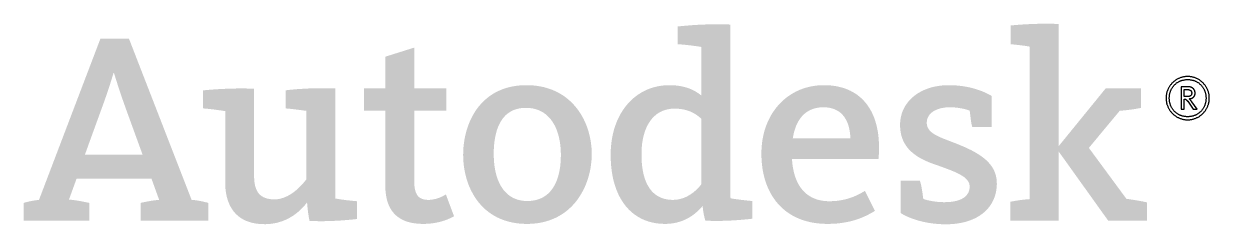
# Model space of a CAD drawing. Header units: metres. Extents: x 30.5 to 59.6, y 76.5 to 81.4.
import ezdxf

# ---------------------------------------------------------------- set-up
doc = ezdxf.new("R2010")
doc.units = ezdxf.units.M
doc.header["$LTSCALE"] = 10
doc.header["$MEASUREMENT"] = 0
doc.layers.get('0').update_dxf_attribs({"linetype": 'CONTINUOUS'})
doc.layers.add('C00-00-00-BLACK', color=7, linetype='CONTINUOUS')

# ---------------------------------------------------------------- blocks, each defined once
blk = doc.blocks.new('ADSKLogo')
at = {"linetype": 'Continuous'}
h = blk.add_hatch(color=256, dxfattribs=at)
h.dxf.hatch_style = 1
h.paths.add_polyline_path([(23.872, 0.915), (23.871, 0.948), (23.87, 0.979), (23.866, 1.011), (23.862, 1.041), (23.856, 1.071), (23.85, 1.1), (23.842, 1.129), (23.833, 1.157), (23.823, 1.184), (23.812, 1.21), (23.8, 1.236), (23.787, 1.262), (23.772, 1.287), (23.757, 1.311), (23.741, 1.335), (23.725, 1.358), (23.707, 1.381), (23.688, 1.403), (23.669, 1.424), (23.649, 1.445), (23.628, 1.466), (23.606, 1.486), (23.584, 1.506), (23.561, 1.525), (23.537, 1.544), (23.512, 1.563), (23.488, 1.581), (23.462, 1.599), (23.436, 1.616), (23.409, 1.633), (23.382, 1.649), (23.354, 1.666), (23.326, 1.682), (23.298, 1.697), (23.269, 1.713), (23.24, 1.728), (23.21, 1.742), (23.18, 1.757), (23.15, 1.771), (23.12, 1.785), (23.089, 1.799), (23.058, 1.813), (23.027, 1.826), (22.996, 1.839), (22.965, 1.852), (22.933, 1.865), (22.902, 1.878), (22.87, 1.891), (22.838, 1.903), (22.807, 1.915), (22.785, 1.924), (22.764, 1.932), (22.742, 1.94), (22.721, 1.948), (22.7, 1.956), (22.68, 1.964), (22.659, 1.972), (22.639, 1.98), (22.619, 1.987), (22.599, 1.995), (22.58, 2.003), (22.561, 2.01), (22.542, 2.018), (22.524, 2.026), (22.506, 2.033), (22.488, 2.041), (22.47, 2.049), (22.453, 2.057), (22.437, 2.065), (22.42, 2.073), (22.404, 2.081), (22.389, 2.089), (22.374, 2.097), (22.359, 2.105), (22.345, 2.114), (22.331, 2.122), (22.317, 2.131), (22.304, 2.14), (22.292, 2.149), (22.28, 2.159), (22.268, 2.168), (22.257, 2.178), (22.247, 2.188), (22.237, 2.198), (22.227, 2.208), (22.218, 2.219), (22.21, 2.23), (22.202, 2.241), (22.195, 2.252), (22.188, 2.264), (22.182, 2.276), (22.176, 2.288), (22.171, 2.301), (22.167, 2.314), (22.163, 2.327), (22.16, 2.341), (22.158, 2.355), (22.156, 2.369), (22.155, 2.384), (22.155, 2.399), (22.155, 2.413), (22.156, 2.427), (22.158, 2.441), (22.16, 2.455), (22.162, 2.468), (22.165, 2.481), (22.169, 2.494), (22.173, 2.506), (22.178, 2.518), (22.183, 2.53), (22.189, 2.542), (22.195, 2.554), (22.202, 2.565), (22.209, 2.576), (22.216, 2.586), (22.225, 2.597), (22.233, 2.607), (22.242, 2.617), (22.252, 2.626), (22.262, 2.636), (22.272, 2.645), (22.283, 2.653), (22.294, 2.662), (22.305, 2.67), (22.317, 2.678), (22.33, 2.685), (22.342, 2.693), (22.355, 2.7), (22.369, 2.706), (22.383, 2.713), (22.397, 2.719), (22.411, 2.725), (22.426, 2.73), (22.441, 2.736), (22.457, 2.74), (22.473, 2.745), (22.489, 2.749), (22.505, 2.753), (22.522, 2.757), (22.539, 2.76), (22.556, 2.763), (22.573, 2.766), (22.591, 2.769), (22.609, 2.771), (22.627, 2.773), (22.646, 2.774), (22.664, 2.775), (22.683, 2.776), (22.702, 2.777), (22.721, 2.777), (22.732, 2.777), (22.743, 2.777), (22.753, 2.776), (22.764, 2.776), (22.775, 2.776), (22.785, 2.775), (22.796, 2.775), (22.806, 2.774), (22.817, 2.773), (22.828, 2.773), (22.838, 2.772), (22.849, 2.771), (22.859, 2.77), (22.869, 2.769), (22.88, 2.768), (22.89, 2.767), (22.901, 2.766), (22.911, 2.764), (22.921, 2.763), (22.931, 2.762), (22.941, 2.76), (22.952, 2.759), (22.962, 2.757), (22.972, 2.755), (22.982, 2.754), (22.991, 2.752), (23.001, 2.75), (23.011, 2.748), (23.021, 2.746), (23.03, 2.744), (23.04, 2.742), (23.049, 2.74), (23.059, 2.738), (23.068, 2.736), (23.078, 2.734), (23.087, 2.731), (23.096, 2.729), (23.105, 2.727), (23.114, 2.724), (23.123, 2.722), (23.132, 2.719), (23.14, 2.717), (23.149, 2.714), (23.157, 2.712), (23.166, 2.709), (23.174, 2.706), (23.182, 2.704), (23.191, 2.701), (23.199, 2.698), (23.206, 2.695), (23.208, 2.687), (23.209, 2.679), (23.21, 2.67), (23.211, 2.661), (23.212, 2.652), (23.213, 2.643), (23.215, 2.634), (23.216, 2.625), (23.217, 2.616), (23.218, 2.607), (23.219, 2.597), (23.22, 2.588), (23.221, 2.578), (23.223, 2.568), (23.224, 2.559), (23.225, 2.549), (23.226, 2.54), (23.227, 2.53), (23.229, 2.52), (23.23, 2.511), (23.231, 2.501), (23.232, 2.492), (23.233, 2.482), (23.235, 2.473), (23.236, 2.464), (23.237, 2.455), (23.238, 2.446), (23.24, 2.437), (23.241, 2.428), (23.242, 2.419), (23.244, 2.411), (23.245, 2.402), (23.246, 2.394), (23.248, 2.386), (23.249, 2.378), (23.251, 2.37), (23.252, 2.363), (23.254, 2.356), (23.255, 2.349), (23.256, 2.342), (23.258, 2.336), (23.26, 2.329), (23.261, 2.323), (23.263, 2.318), (23.264, 2.312), (23.266, 2.307), (23.268, 2.302), (23.269, 2.298), (23.271, 2.294), (23.273, 2.29), (23.743, 2.29), (23.743, 3.055), (23.734, 3.06), (23.726, 3.065), (23.717, 3.07), (23.707, 3.076), (23.697, 3.081), (23.686, 3.087), (23.675, 3.093), (23.663, 3.1), (23.65, 3.106), (23.637, 3.113), (23.624, 3.119), (23.61, 3.126), (23.595, 3.133), (23.58, 3.14), (23.564, 3.147), (23.548, 3.153), (23.531, 3.161), (23.514, 3.168), (23.496, 3.175), (23.478, 3.182), (23.459, 3.189), (23.439, 3.196), (23.419, 3.202), (23.399, 3.209), (23.378, 3.216), (23.357, 3.223), (23.335, 3.229), (23.312, 3.236), (23.289, 3.242), (23.266, 3.248), (23.242, 3.254), (23.217, 3.26), (23.192, 3.266), (23.166, 3.271), (23.14, 3.276), (23.114, 3.281), (23.087, 3.286), (23.059, 3.29), (23.031, 3.295), (23.003, 3.298), (22.974, 3.302), (22.944, 3.305), (22.914, 3.308), (22.884, 3.311), (22.853, 3.313), (22.822, 3.315), (22.79, 3.316), (22.757, 3.317), (22.724, 3.318), (22.691, 3.318), (22.65, 3.318), (22.609, 3.316), (22.569, 3.314), (22.529, 3.311), (22.49, 3.306), (22.452, 3.301), (22.414, 3.295), (22.376, 3.288), (22.339, 3.281), (22.303, 3.272), (22.267, 3.263), (22.232, 3.252), (22.197, 3.241), (22.163, 3.229), (22.13, 3.216), (22.098, 3.203), (22.066, 3.189), (22.034, 3.173), (22.004, 3.158), (21.974, 3.141), (21.945, 3.124), (21.917, 3.105), (21.89, 3.087), (21.863, 3.067), (21.837, 3.047), (21.812, 3.026), (21.788, 3.004), (21.765, 2.982), (21.743, 2.959), (21.721, 2.936), (21.701, 2.912), (21.681, 2.887), (21.662, 2.861), (21.644, 2.835), (21.627, 2.809), (21.612, 2.782), (21.597, 2.754), (21.583, 2.726), (21.57, 2.697), (21.558, 2.667), (21.547, 2.637), (21.538, 2.607), (21.529, 2.576), (21.522, 2.545), (21.515, 2.513), (21.51, 2.481), (21.506, 2.448), (21.503, 2.414), (21.501, 2.381), (21.5, 2.347), (21.501, 2.316), (21.502, 2.286), (21.504, 2.257), (21.507, 2.228), (21.51, 2.199), (21.514, 2.172), (21.519, 2.144), (21.525, 2.118), (21.531, 2.092), (21.538, 2.066), (21.546, 2.041), (21.554, 2.017), (21.563, 1.993), (21.573, 1.969), (21.583, 1.946), (21.594, 1.923), (21.606, 1.901), (21.619, 1.88), (21.632, 1.859), (21.645, 1.838), (21.66, 1.818), (21.675, 1.798), (21.69, 1.778), (21.706, 1.759), (21.723, 1.741), (21.74, 1.723), (21.758, 1.705), (21.777, 1.688), (21.796, 1.671), (21.815, 1.654), (21.836, 1.638), (21.856, 1.622), (21.877, 1.607), (21.899, 1.591), (21.922, 1.577), (21.944, 1.562), (21.968, 1.548), (21.991, 1.534), (22.016, 1.521), (22.041, 1.508), (22.066, 1.495), (22.092, 1.482), (22.118, 1.47), (22.144, 1.458), (22.172, 1.446), (22.199, 1.434), (22.227, 1.423), (22.255, 1.412), (22.284, 1.401), (22.314, 1.39), (22.343, 1.38), (22.373, 1.369), (22.402, 1.359), (22.431, 1.349), (22.46, 1.339), (22.488, 1.328), (22.516, 1.318), (22.544, 1.309), (22.571, 1.299), (22.598, 1.289), (22.624, 1.279), (22.65, 1.269), (22.676, 1.26), (22.701, 1.25), (22.726, 1.24), (22.75, 1.231), (22.774, 1.221), (22.798, 1.211), (22.821, 1.202), (22.843, 1.192), (22.865, 1.182), (22.886, 1.172), (22.907, 1.162), (22.927, 1.152), (22.946, 1.142), (22.965, 1.132), (22.984, 1.122), (23.001, 1.111), (23.018, 1.101), (23.035, 1.09), (23.051, 1.08), (23.066, 1.069), (23.08, 1.058), (23.094, 1.046), (23.107, 1.035), (23.119, 1.023), (23.13, 1.011), (23.141, 0.999), (23.151, 0.987), (23.16, 0.975), (23.169, 0.962), (23.176, 0.949), (23.183, 0.936), (23.189, 0.923), (23.194, 0.909), (23.198, 0.895), (23.201, 0.881), (23.203, 0.866), (23.205, 0.852), (23.205, 0.836), (23.205, 0.822), (23.204, 0.808), (23.203, 0.794), (23.201, 0.78), (23.199, 0.766), (23.196, 0.753), (23.193, 0.74), (23.189, 0.727), (23.185, 0.715), (23.18, 0.703), (23.175, 0.691), (23.169, 0.679), (23.163, 0.668), (23.156, 0.657), (23.149, 0.646), (23.141, 0.635), (23.133, 0.625), (23.124, 0.615), (23.115, 0.605), (23.105, 0.596), (23.095, 0.586), (23.084, 0.578), (23.073, 0.569), (23.061, 0.561), (23.049, 0.553), (23.036, 0.545), (23.023, 0.538), (23.009, 0.53), (22.995, 0.524), (22.98, 0.517), (22.965, 0.511), (22.949, 0.505), (22.933, 0.499), (22.916, 0.494), (22.899, 0.489), (22.881, 0.484), (22.863, 0.48), (22.844, 0.476), (22.825, 0.472), (22.805, 0.468), (22.785, 0.465), (22.764, 0.463), (22.743, 0.46), (22.721, 0.458), (22.699, 0.456), (22.676, 0.455), (22.653, 0.453), (22.63, 0.453), (22.605, 0.452), (22.581, 0.452), (22.571, 0.452), (22.56, 0.452), (22.55, 0.452), (22.539, 0.453), (22.529, 0.453), (22.518, 0.453), (22.507, 0.454), (22.496, 0.454), (22.485, 0.455), (22.474, 0.456), (22.464, 0.456), (22.453, 0.457), (22.442, 0.458), (22.431, 0.459), (22.42, 0.46), (22.409, 0.461), (22.397, 0.462), (22.386, 0.464), (22.375, 0.465), (22.364, 0.466), (22.353, 0.468), (22.342, 0.469), (22.331, 0.471), (22.321, 0.472), (22.31, 0.474), (22.299, 0.475), (22.288, 0.477), (22.277, 0.479), (22.267, 0.481), (22.256, 0.483), (22.246, 0.485), (22.235, 0.487), (22.225, 0.489), (22.215, 0.491), (22.205, 0.493), (22.195, 0.496), (22.185, 0.498), (22.175, 0.5), (22.166, 0.503), (22.156, 0.505), (22.147, 0.507), (22.138, 0.51), (22.128, 0.513), (22.12, 0.515), (22.111, 0.518), (22.102, 0.521), (22.094, 0.523), (22.086, 0.526), (22.077, 0.529), (22.07, 0.532), (22.068, 0.541), (22.067, 0.551), (22.066, 0.56), (22.064, 0.57), (22.063, 0.58), (22.062, 0.59), (22.06, 0.6), (22.059, 0.61), (22.057, 0.621), (22.056, 0.631), (22.054, 0.642), (22.053, 0.652), (22.051, 0.663), (22.05, 0.673), (22.048, 0.684), (22.047, 0.695), (22.045, 0.705), (22.043, 0.716), (22.042, 0.727), (22.04, 0.737), (22.038, 0.748), (22.037, 0.758), (22.035, 0.769), (22.033, 0.779), (22.031, 0.789), (22.03, 0.799), (22.028, 0.809), (22.026, 0.819), (22.024, 0.829), (22.022, 0.838), (22.02, 0.848), (22.019, 0.857), (22.017, 0.866), (22.015, 0.875), (22.013, 0.883), (22.011, 0.892), (22.009, 0.9), (22.007, 0.908), (22.005, 0.915), (22.003, 0.923), (22.001, 0.93), (21.999, 0.937), (21.997, 0.943), (21.995, 0.949), (21.993, 0.955), (21.991, 0.96), (21.989, 0.965), (21.987, 0.97), (21.985, 0.974), (21.983, 0.978), (21.514, 0.978), (21.514, 0.186), (21.527, 0.178), (21.54, 0.17), (21.554, 0.162), (21.568, 0.154), (21.582, 0.146), (21.597, 0.138), (21.612, 0.13), (21.628, 0.122), (21.644, 0.114), (21.661, 0.106), (21.678, 0.099), (21.695, 0.091), (21.713, 0.083), (21.731, 0.076), (21.75, 0.068), (21.769, 0.061), (21.788, 0.053), (21.808, 0.046), (21.828, 0.039), (21.849, 0.032), (21.87, 0.025), (21.891, 0.018), (21.913, 0.011), (21.935, 0.005), (21.957, -0.001), (21.98, -0.008), (22.003, -0.014), (22.027, -0.02), (22.051, -0.025), (22.075, -0.031), (22.099, -0.036), (22.124, -0.041), (22.149, -0.046), (22.175, -0.051), (22.201, -0.055), (22.227, -0.059), (22.253, -0.063), (22.28, -0.067), (22.307, -0.07), (22.334, -0.074), (22.362, -0.077), (22.39, -0.079), (22.418, -0.082), (22.447, -0.084), (22.476, -0.086), (22.505, -0.087), (22.534, -0.088), (22.564, -0.089), (22.593, -0.089), (22.624, -0.09), (22.669, -0.089), (22.714, -0.088), (22.758, -0.085), (22.801, -0.082), (22.844, -0.078), (22.886, -0.073), (22.927, -0.067), (22.968, -0.06), (23.008, -0.053), (23.047, -0.044), (23.085, -0.035), (23.122, -0.025), (23.159, -0.013), (23.195, -0.002), (23.23, 0.011), (23.264, 0.025), (23.298, 0.039), (23.33, 0.054), (23.362, 0.07), (23.393, 0.087), (23.423, 0.104), (23.452, 0.123), (23.48, 0.142), (23.508, 0.162), (23.534, 0.182), (23.56, 0.203), (23.584, 0.225), (23.608, 0.248), (23.631, 0.272), (23.652, 0.296), (23.673, 0.321), (23.693, 0.346), (23.712, 0.372), (23.73, 0.399), (23.747, 0.427), (23.763, 0.455), (23.777, 0.484), (23.791, 0.514), (23.804, 0.544), (23.816, 0.574), (23.826, 0.606), (23.836, 0.638), (23.844, 0.67), (23.851, 0.704), (23.858, 0.737), (23.863, 0.772), (23.867, 0.807), (23.87, 0.842), (23.872, 0.878)])
h.paths.add_polyline_path([(17.879, 0.481), (17.869, 0.482), (17.858, 0.483), (17.848, 0.483), (17.837, 0.484), (17.827, 0.485), (17.816, 0.486), (17.805, 0.487), (17.794, 0.488), (17.783, 0.489), (17.772, 0.491), (17.761, 0.492), (17.75, 0.493), (17.739, 0.494), (17.728, 0.495), (17.717, 0.496), (17.706, 0.497), (17.695, 0.499), (17.683, 0.5), (17.672, 0.501), (17.661, 0.503), (17.65, 0.504), (17.639, 0.505), (17.627, 0.507), (17.616, 0.508), (17.605, 0.509), (17.594, 0.511), (17.583, 0.512), (17.572, 0.513), (17.56, 0.515), (17.549, 0.516), (17.538, 0.518), (17.527, 0.519), (17.517, 0.521), (17.506, 0.522), (17.495, 0.524), (17.484, 0.525), (17.474, 0.527), (17.463, 0.528), (17.453, 0.53), (17.442, 0.531), (17.432, 0.533), (17.422, 0.534), (17.412, 0.536), (17.402, 0.538), (17.392, 0.539), (17.382, 0.541), (17.372, 0.542), (17.363, 0.544), (17.354, 0.545), (17.344, 0.547), (17.344, 0.552), (17.344, 0.557), (17.344, 0.562), (17.343, 0.567), (17.343, 0.572), (17.343, 0.577), (17.343, 0.581), (17.342, 0.586), (17.342, 0.591), (17.342, 0.596), (17.342, 0.601), (17.341, 0.607), (17.341, 0.612), (17.341, 0.617), (17.341, 0.622), (17.34, 0.627), (17.34, 0.632), (17.34, 0.637), (17.34, 0.642), (17.34, 0.647), (17.339, 0.652), (17.339, 0.658), (17.339, 0.663), (17.339, 0.668), (17.339, 0.673), (17.338, 0.678), (17.338, 0.684), (17.338, 0.689), (17.338, 0.694), (17.338, 0.7), (17.338, 0.705), (17.337, 0.71), (17.337, 0.716), (17.337, 0.721), (17.337, 0.726), (17.337, 0.732), (17.337, 0.737), (17.337, 0.743), (17.337, 0.748), (17.336, 0.753), (17.336, 0.759), (17.336, 0.764), (17.336, 0.77), (17.336, 0.775), (17.336, 0.781), (17.336, 0.786), (17.336, 0.792), (17.336, 0.798), (17.336, 0.803), (17.336, 0.809), (17.336, 4.804), (17.31, 4.805), (17.285, 4.806), (17.259, 4.807), (17.233, 4.808), (17.206, 4.809), (17.18, 4.809), (17.154, 4.81), (17.127, 4.81), (17.101, 4.81), (17.074, 4.811), (17.048, 4.811), (17.021, 4.811), (16.995, 4.811), (16.968, 4.811), (16.941, 4.81), (16.914, 4.81), (16.888, 4.81), (16.861, 4.809), (16.834, 4.808), (16.807, 4.808), (16.781, 4.807), (16.754, 4.806), (16.727, 4.805), (16.701, 4.804), (16.674, 4.803), (16.648, 4.802), (16.621, 4.801), (16.595, 4.799), (16.569, 4.798), (16.543, 4.797), (16.517, 4.795), (16.491, 4.794), (16.465, 4.792), (16.439, 4.79), (16.414, 4.789), (16.388, 4.787), (16.363, 4.785), (16.338, 4.783), (16.313, 4.781), (16.288, 4.779), (16.264, 4.777), (16.239, 4.775), (16.215, 4.773), (16.191, 4.771), (16.167, 4.768), (16.144, 4.766), (16.12, 4.764), (16.097, 4.762), (16.074, 4.759), (16.052, 4.757), (16.052, 4.323), (16.063, 4.322), (16.075, 4.321), (16.087, 4.32), (16.099, 4.319), (16.111, 4.318), (16.123, 4.317), (16.135, 4.316), (16.147, 4.315), (16.159, 4.314), (16.171, 4.313), (16.183, 4.312), (16.195, 4.311), (16.207, 4.31), (16.219, 4.309), (16.231, 4.307), (16.243, 4.306), (16.256, 4.305), (16.268, 4.304), (16.28, 4.302), (16.292, 4.301), (16.304, 4.3), (16.316, 4.298), (16.328, 4.297), (16.34, 4.296), (16.352, 4.294), (16.364, 4.293), (16.376, 4.291), (16.388, 4.29), (16.4, 4.288), (16.411, 4.287), (16.423, 4.286), (16.435, 4.284), (16.446, 4.282), (16.458, 4.281), (16.469, 4.279), (16.48, 4.278), (16.491, 4.276), (16.503, 4.275), (16.514, 4.273), (16.525, 4.272), (16.535, 4.27), (16.546, 4.268), (16.557, 4.267), (16.567, 4.265), (16.578, 4.264), (16.588, 4.262), (16.598, 4.26), (16.608, 4.259), (16.618, 4.257), (16.628, 4.255), (16.628, 3.065), (16.62, 3.071), (16.613, 3.077), (16.605, 3.083), (16.596, 3.09), (16.588, 3.096), (16.579, 3.103), (16.57, 3.109), (16.561, 3.116), (16.551, 3.123), (16.541, 3.13), (16.53, 3.136), (16.52, 3.143), (16.509, 3.15), (16.498, 3.157), (16.486, 3.164), (16.474, 3.171), (16.462, 3.177), (16.449, 3.184), (16.436, 3.191), (16.423, 3.197), (16.409, 3.204), (16.395, 3.21), (16.381, 3.217), (16.366, 3.223), (16.351, 3.229), (16.336, 3.235), (16.32, 3.241), (16.304, 3.247), (16.287, 3.252), (16.27, 3.258), (16.253, 3.263), (16.235, 3.268), (16.217, 3.273), (16.198, 3.278), (16.18, 3.282), (16.16, 3.287), (16.14, 3.291), (16.12, 3.295), (16.1, 3.298), (16.079, 3.302), (16.057, 3.305), (16.036, 3.307), (16.013, 3.31), (15.991, 3.312), (15.967, 3.314), (15.944, 3.315), (15.92, 3.317), (15.895, 3.317), (15.87, 3.318), (15.845, 3.318), (15.796, 3.317), (15.747, 3.315), (15.699, 3.311), (15.651, 3.305), (15.604, 3.298), (15.558, 3.29), (15.512, 3.279), (15.467, 3.268), (15.423, 3.254), (15.379, 3.24), (15.336, 3.224), (15.293, 3.206), (15.252, 3.187), (15.211, 3.166), (15.171, 3.145), (15.132, 3.121), (15.093, 3.097), (15.055, 3.071), (15.019, 3.043), (14.983, 3.015), (14.948, 2.985), (14.913, 2.953), (14.88, 2.921), (14.848, 2.887), (14.817, 2.852), (14.786, 2.815), (14.757, 2.778), (14.729, 2.739), (14.702, 2.699), (14.675, 2.658), (14.65, 2.616), (14.626, 2.572), (14.604, 2.528), (14.582, 2.482), (14.561, 2.435), (14.542, 2.387), (14.524, 2.339), (14.507, 2.289), (14.491, 2.238), (14.477, 2.185), (14.464, 2.132), (14.452, 2.078), (14.441, 2.023), (14.432, 1.967), (14.424, 1.91), (14.418, 1.853), (14.413, 1.794), (14.409, 1.734), (14.407, 1.674), (14.406, 1.612), (14.407, 1.548), (14.409, 1.484), (14.412, 1.422), (14.416, 1.361), (14.422, 1.301), (14.429, 1.243), (14.437, 1.185), (14.446, 1.129), (14.457, 1.074), (14.468, 1.02), (14.481, 0.967), (14.495, 0.916), (14.51, 0.865), (14.526, 0.816), (14.543, 0.768), (14.562, 0.722), (14.581, 0.677), (14.601, 0.632), (14.623, 0.59), (14.646, 0.548), (14.669, 0.508), (14.694, 0.469), (14.719, 0.431), (14.746, 0.395), (14.773, 0.359), (14.802, 0.326), (14.831, 0.293), (14.861, 0.262), (14.893, 0.232), (14.925, 0.203), (14.958, 0.176), (14.992, 0.15), (15.027, 0.126), (15.062, 0.102), (15.099, 0.081), (15.136, 0.06), (15.174, 0.041), (15.213, 0.023), (15.253, 0.007), (15.293, -0.008), (15.334, -0.022), (15.376, -0.034), (15.419, -0.045), (15.463, -0.054), (15.507, -0.062), (15.552, -0.068), (15.597, -0.073), (15.643, -0.077), (15.69, -0.079), (15.738, -0.08), (15.763, -0.08), (15.789, -0.079), (15.814, -0.078), (15.839, -0.076), (15.864, -0.074), (15.888, -0.071), (15.912, -0.068), (15.936, -0.065), (15.959, -0.061), (15.982, -0.057), (16.005, -0.052), (16.027, -0.047), (16.049, -0.041), (16.071, -0.035), (16.092, -0.029), (16.113, -0.022), (16.134, -0.015), (16.155, -0.008), (16.175, 0), (16.195, 0.008), (16.214, 0.016), (16.234, 0.025), (16.253, 0.034), (16.271, 0.043), (16.29, 0.053), (16.308, 0.062), (16.326, 0.073), (16.343, 0.083), (16.36, 0.094), (16.377, 0.105), (16.394, 0.116), (16.41, 0.127), (16.427, 0.139), (16.442, 0.15), (16.458, 0.162), (16.473, 0.175), (16.488, 0.187), (16.503, 0.2), (16.518, 0.212), (16.532, 0.225), (16.546, 0.238), (16.56, 0.251), (16.573, 0.265), (16.587, 0.278), (16.6, 0.292), (16.612, 0.305), (16.625, 0.319), (16.637, 0.333), (16.649, 0.347), (16.661, 0.361), (16.661, 0.354), (16.662, 0.347), (16.662, 0.34), (16.663, 0.333), (16.664, 0.325), (16.664, 0.318), (16.665, 0.31), (16.666, 0.303), (16.667, 0.295), (16.668, 0.287), (16.669, 0.279), (16.67, 0.271), (16.671, 0.263), (16.672, 0.255), (16.673, 0.247), (16.674, 0.239), (16.676, 0.231), (16.677, 0.222), (16.678, 0.214), (16.68, 0.206), (16.681, 0.198), (16.682, 0.19), (16.684, 0.182), (16.685, 0.174), (16.687, 0.165), (16.688, 0.157), (16.69, 0.149), (16.691, 0.142), (16.693, 0.134), (16.695, 0.126), (16.696, 0.118), (16.698, 0.111), (16.7, 0.103), (16.701, 0.096), (16.703, 0.089), (16.705, 0.082), (16.706, 0.075), (16.708, 0.068), (16.71, 0.061), (16.711, 0.055), (16.713, 0.048), (16.715, 0.042), (16.717, 0.036), (16.718, 0.03), (16.72, 0.025), (16.722, 0.019), (16.723, 0.014), (16.725, 0.009), (16.727, 0.004), (16.728, 0), (16.752, -0.001), (16.776, -0.002), (16.799, -0.003), (16.823, -0.004), (16.847, -0.005), (16.871, -0.006), (16.894, -0.006), (16.918, -0.006), (16.942, -0.007), (16.966, -0.007), (16.99, -0.007), (17.013, -0.007), (17.037, -0.007), (17.061, -0.007), (17.085, -0.007), (17.109, -0.006), (17.132, -0.006), (17.156, -0.005), (17.18, -0.005), (17.203, -0.004), (17.227, -0.003), (17.25, -0.002), (17.274, -0.001), (17.297, 0), (17.321, 0.001), (17.344, 0.002), (17.367, 0.003), (17.391, 0.004), (17.414, 0.006), (17.437, 0.007), (17.46, 0.009), (17.483, 0.01), (17.506, 0.012), (17.528, 0.013), (17.551, 0.015), (17.574, 0.017), (17.596, 0.019), (17.619, 0.021), (17.641, 0.023), (17.663, 0.025), (17.685, 0.027), (17.707, 0.029), (17.729, 0.031), (17.751, 0.033), (17.773, 0.035), (17.794, 0.037), (17.816, 0.04), (17.837, 0.042), (17.858, 0.044), (17.879, 0.047)])
h.paths.add_polyline_path([(16.628, 2.496), (16.628, 0.89), (16.623, 0.883), (16.617, 0.876), (16.612, 0.869), (16.605, 0.861), (16.599, 0.853), (16.592, 0.845), (16.584, 0.836), (16.577, 0.828), (16.568, 0.818), (16.56, 0.809), (16.551, 0.8), (16.542, 0.79), (16.532, 0.78), (16.522, 0.77), (16.512, 0.76), (16.501, 0.75), (16.49, 0.74), (16.478, 0.73), (16.466, 0.72), (16.454, 0.709), (16.442, 0.699), (16.429, 0.689), (16.415, 0.679), (16.402, 0.669), (16.388, 0.659), (16.373, 0.649), (16.359, 0.64), (16.344, 0.63), (16.328, 0.621), (16.313, 0.612), (16.297, 0.603), (16.28, 0.594), (16.264, 0.586), (16.247, 0.578), (16.229, 0.571), (16.212, 0.563), (16.194, 0.556), (16.175, 0.55), (16.157, 0.544), (16.138, 0.538), (16.119, 0.532), (16.099, 0.528), (16.079, 0.523), (16.059, 0.519), (16.039, 0.516), (16.018, 0.513), (15.997, 0.511), (15.975, 0.51), (15.954, 0.509), (15.932, 0.508), (15.9, 0.509), (15.869, 0.511), (15.839, 0.513), (15.809, 0.517), (15.78, 0.521), (15.752, 0.527), (15.724, 0.534), (15.697, 0.541), (15.671, 0.55), (15.646, 0.56), (15.621, 0.57), (15.597, 0.582), (15.574, 0.594), (15.551, 0.607), (15.529, 0.622), (15.508, 0.637), (15.487, 0.653), (15.467, 0.67), (15.448, 0.688), (15.429, 0.706), (15.411, 0.726), (15.394, 0.746), (15.377, 0.768), (15.361, 0.79), (15.346, 0.813), (15.331, 0.836), (15.317, 0.861), (15.303, 0.886), (15.29, 0.912), (15.278, 0.939), (15.267, 0.966), (15.256, 0.995), (15.245, 1.024), (15.236, 1.053), (15.227, 1.084), (15.218, 1.115), (15.21, 1.147), (15.203, 1.179), (15.196, 1.213), (15.19, 1.246), (15.185, 1.281), (15.18, 1.316), (15.175, 1.352), (15.172, 1.388), (15.169, 1.425), (15.166, 1.463), (15.164, 1.501), (15.163, 1.54), (15.162, 1.579), (15.162, 1.619), (15.162, 1.659), (15.163, 1.699), (15.165, 1.738), (15.167, 1.777), (15.17, 1.815), (15.174, 1.852), (15.178, 1.889), (15.183, 1.925), (15.189, 1.96), (15.196, 1.995), (15.203, 2.03), (15.211, 2.063), (15.219, 2.096), (15.228, 2.128), (15.238, 2.16), (15.248, 2.191), (15.259, 2.221), (15.271, 2.25), (15.283, 2.279), (15.296, 2.307), (15.31, 2.334), (15.324, 2.36), (15.339, 2.386), (15.355, 2.411), (15.371, 2.435), (15.388, 2.458), (15.405, 2.48), (15.423, 2.502), (15.442, 2.522), (15.461, 2.542), (15.481, 2.561), (15.501, 2.579), (15.522, 2.597), (15.544, 2.613), (15.566, 2.628), (15.589, 2.643), (15.613, 2.656), (15.637, 2.669), (15.662, 2.681), (15.687, 2.691), (15.713, 2.701), (15.739, 2.71), (15.766, 2.718), (15.794, 2.725), (15.822, 2.73), (15.851, 2.735), (15.88, 2.739), (15.91, 2.741), (15.941, 2.743), (15.972, 2.744), (15.992, 2.743), (16.012, 2.743), (16.032, 2.742), (16.051, 2.741), (16.07, 2.74), (16.088, 2.738), (16.106, 2.736), (16.124, 2.734), (16.142, 2.731), (16.159, 2.729), (16.176, 2.726), (16.192, 2.723), (16.209, 2.719), (16.225, 2.715), (16.24, 2.712), (16.256, 2.708), (16.271, 2.703), (16.285, 2.699), (16.3, 2.694), (16.314, 2.689), (16.328, 2.684), (16.341, 2.679), (16.355, 2.674), (16.368, 2.668), (16.38, 2.662), (16.393, 2.657), (16.405, 2.651), (16.417, 2.645), (16.429, 2.639), (16.44, 2.632), (16.452, 2.626), (16.463, 2.619), (16.474, 2.613), (16.484, 2.606), (16.495, 2.6), (16.505, 2.593), (16.515, 2.586), (16.525, 2.579), (16.534, 2.572), (16.544, 2.565), (16.553, 2.558), (16.562, 2.551), (16.571, 2.544), (16.579, 2.537), (16.588, 2.53), (16.596, 2.523), (16.604, 2.516), (16.612, 2.509), (16.62, 2.502)], flags=16)
h.paths.add_polyline_path([(27.556, 0.446), (27.545, 0.449), (27.534, 0.451), (27.523, 0.453), (27.512, 0.456), (27.501, 0.458), (27.491, 0.46), (27.48, 0.462), (27.469, 0.465), (27.458, 0.467), (27.448, 0.469), (27.437, 0.471), (27.426, 0.473), (27.415, 0.475), (27.405, 0.477), (27.394, 0.479), (27.383, 0.481), (27.373, 0.483), (27.362, 0.485), (27.352, 0.487), (27.341, 0.489), (27.331, 0.491), (27.32, 0.492), (27.31, 0.494), (27.299, 0.496), (27.289, 0.498), (27.279, 0.499), (27.268, 0.501), (27.258, 0.503), (27.248, 0.504), (27.238, 0.506), (27.228, 0.508), (27.218, 0.509), (27.208, 0.511), (27.198, 0.512), (27.188, 0.514), (27.178, 0.515), (27.168, 0.517), (27.158, 0.518), (27.149, 0.52), (27.139, 0.521), (27.13, 0.523), (27.12, 0.524), (27.111, 0.525), (27.102, 0.527), (27.092, 0.528), (27.083, 0.529), (27.074, 0.531), (27.065, 0.532), (27.056, 0.533), (27.047, 0.535), (26.128, 1.782), (26.884, 2.691), (26.894, 2.692), (26.904, 2.693), (26.914, 2.694), (26.924, 2.694), (26.935, 2.695), (26.945, 2.696), (26.955, 2.697), (26.966, 2.698), (26.977, 2.699), (26.987, 2.7), (26.998, 2.701), (27.009, 2.702), (27.02, 2.704), (27.031, 2.705), (27.042, 2.706), (27.053, 2.707), (27.064, 2.708), (27.076, 2.71), (27.087, 2.711), (27.098, 2.712), (27.109, 2.714), (27.12, 2.715), (27.132, 2.716), (27.143, 2.718), (27.154, 2.719), (27.165, 2.721), (27.176, 2.722), (27.187, 2.724), (27.198, 2.725), (27.209, 2.727), (27.22, 2.729), (27.231, 2.73), (27.241, 2.732), (27.252, 2.733), (27.262, 2.735), (27.273, 2.737), (27.283, 2.739), (27.293, 2.74), (27.303, 2.742), (27.313, 2.744), (27.323, 2.746), (27.332, 2.748), (27.342, 2.749), (27.351, 2.751), (27.36, 2.753), (27.369, 2.755), (27.378, 2.757), (27.386, 2.759), (27.394, 2.761), (27.403, 2.763), (27.403, 3.238), (26.539, 3.238), (25.389, 1.826), (25.389, 4.818), (25.366, 4.819), (25.342, 4.819), (25.318, 4.82), (25.294, 4.821), (25.27, 4.822), (25.246, 4.822), (25.222, 4.823), (25.198, 4.823), (25.174, 4.824), (25.15, 4.824), (25.126, 4.824), (25.102, 4.824), (25.077, 4.824), (25.053, 4.824), (25.029, 4.824), (25.005, 4.824), (24.98, 4.823), (24.956, 4.823), (24.932, 4.823), (24.907, 4.822), (24.883, 4.822), (24.859, 4.821), (24.835, 4.82), (24.811, 4.82), (24.786, 4.819), (24.762, 4.818), (24.738, 4.817), (24.714, 4.816), (24.69, 4.815), (24.667, 4.814), (24.643, 4.813), (24.619, 4.811), (24.596, 4.81), (24.572, 4.809), (24.549, 4.807), (24.525, 4.806), (24.502, 4.805), (24.479, 4.803), (24.456, 4.801), (24.433, 4.8), (24.41, 4.798), (24.388, 4.797), (24.365, 4.795), (24.343, 4.793), (24.321, 4.791), (24.299, 4.789), (24.277, 4.788), (24.255, 4.786), (24.234, 4.784), (24.212, 4.782), (24.212, 4.321), (24.222, 4.321), (24.232, 4.32), (24.242, 4.319), (24.252, 4.318), (24.262, 4.317), (24.272, 4.316), (24.282, 4.315), (24.292, 4.314), (24.302, 4.313), (24.312, 4.312), (24.322, 4.311), (24.331, 4.31), (24.341, 4.309), (24.351, 4.308), (24.361, 4.306), (24.371, 4.305), (24.381, 4.304), (24.391, 4.303), (24.401, 4.302), (24.41, 4.301), (24.42, 4.3), (24.43, 4.299), (24.44, 4.297), (24.449, 4.296), (24.459, 4.295), (24.469, 4.294), (24.478, 4.293), (24.488, 4.292), (24.497, 4.29), (24.506, 4.289), (24.516, 4.288), (24.525, 4.287), (24.534, 4.285), (24.543, 4.284), (24.553, 4.283), (24.562, 4.282), (24.571, 4.28), (24.579, 4.279), (24.588, 4.278), (24.597, 4.277), (24.606, 4.275), (24.614, 4.274), (24.623, 4.273), (24.631, 4.271), (24.639, 4.27), (24.648, 4.269), (24.656, 4.268), (24.664, 4.266), (24.672, 4.265), (24.68, 4.264), (24.68, 0.526), (24.67, 0.526), (24.66, 0.525), (24.651, 0.524), (24.641, 0.524), (24.631, 0.523), (24.621, 0.522), (24.612, 0.521), (24.602, 0.521), (24.592, 0.52), (24.583, 0.519), (24.573, 0.518), (24.563, 0.517), (24.554, 0.516), (24.544, 0.515), (24.534, 0.514), (24.525, 0.513), (24.515, 0.512), (24.505, 0.51), (24.496, 0.509), (24.486, 0.508), (24.476, 0.507), (24.467, 0.506), (24.457, 0.504), (24.448, 0.503), (24.438, 0.502), (24.428, 0.5), (24.419, 0.499), (24.409, 0.498), (24.4, 0.496), (24.39, 0.495), (24.381, 0.493), (24.371, 0.492), (24.362, 0.49), (24.353, 0.489), (24.343, 0.487), (24.334, 0.486), (24.324, 0.484), (24.315, 0.482), (24.306, 0.481), (24.297, 0.479), (24.287, 0.477), (24.278, 0.476), (24.269, 0.474), (24.26, 0.472), (24.251, 0.47), (24.242, 0.469), (24.233, 0.467), (24.223, 0.465), (24.215, 0.463), (24.206, 0.462), (24.206, 0), (25.389, 0), (25.389, 1.692), (26.601, 0), (27.556, 0)])
h.paths.add_polyline_path([(18.851, 1.512), (18.853, 1.476), (18.856, 1.442), (18.859, 1.407), (18.863, 1.373), (18.868, 1.34), (18.873, 1.306), (18.879, 1.274), (18.885, 1.241), (18.892, 1.209), (18.9, 1.178), (18.908, 1.147), (18.917, 1.116), (18.926, 1.087), (18.936, 1.057), (18.947, 1.028), (18.958, 1), (18.97, 0.972), (18.983, 0.945), (18.996, 0.919), (19.01, 0.893), (19.025, 0.867), (19.04, 0.843), (19.056, 0.819), (19.073, 0.795), (19.091, 0.773), (19.109, 0.751), (19.128, 0.73), (19.147, 0.709), (19.167, 0.69), (19.188, 0.671), (19.21, 0.652), (19.232, 0.635), (19.256, 0.619), (19.28, 0.603), (19.304, 0.588), (19.33, 0.574), (19.356, 0.561), (19.383, 0.548), (19.41, 0.537), (19.439, 0.527), (19.468, 0.517), (19.498, 0.508), (19.529, 0.501), (19.56, 0.494), (19.593, 0.488), (19.626, 0.484), (19.66, 0.48), (19.695, 0.477), (19.73, 0.476), (19.767, 0.475), (19.794, 0.476), (19.82, 0.476), (19.846, 0.477), (19.871, 0.478), (19.896, 0.48), (19.921, 0.482), (19.945, 0.484), (19.969, 0.487), (19.993, 0.49), (20.016, 0.493), (20.038, 0.497), (20.061, 0.501), (20.083, 0.505), (20.104, 0.509), (20.125, 0.514), (20.146, 0.518), (20.166, 0.523), (20.186, 0.529), (20.206, 0.534), (20.225, 0.54), (20.244, 0.545), (20.262, 0.551), (20.28, 0.557), (20.298, 0.563), (20.316, 0.57), (20.333, 0.576), (20.349, 0.582), (20.365, 0.589), (20.381, 0.595), (20.397, 0.602), (20.412, 0.609), (20.427, 0.616), (20.442, 0.622), (20.456, 0.629), (20.47, 0.636), (20.483, 0.643), (20.496, 0.649), (20.509, 0.656), (20.522, 0.663), (20.534, 0.669), (20.546, 0.676), (20.557, 0.682), (20.568, 0.688), (20.579, 0.695), (20.59, 0.701), (20.6, 0.707), (20.61, 0.712), (20.62, 0.718), (20.629, 0.724), (20.638, 0.729), (20.884, 0.24), (20.873, 0.233), (20.861, 0.226), (20.849, 0.218), (20.836, 0.211), (20.823, 0.203), (20.81, 0.195), (20.796, 0.188), (20.782, 0.179), (20.767, 0.171), (20.752, 0.163), (20.736, 0.155), (20.72, 0.146), (20.704, 0.138), (20.687, 0.129), (20.669, 0.121), (20.651, 0.112), (20.633, 0.104), (20.614, 0.095), (20.595, 0.087), (20.575, 0.078), (20.555, 0.07), (20.534, 0.062), (20.512, 0.054), (20.491, 0.045), (20.468, 0.037), (20.445, 0.03), (20.422, 0.022), (20.398, 0.014), (20.373, 0.007), (20.348, 0), (20.322, -0.007), (20.296, -0.014), (20.269, -0.02), (20.242, -0.026), (20.214, -0.032), (20.185, -0.038), (20.156, -0.043), (20.126, -0.048), (20.096, -0.053), (20.065, -0.058), (20.033, -0.062), (20.001, -0.065), (19.968, -0.069), (19.935, -0.072), (19.901, -0.074), (19.866, -0.076), (19.83, -0.078), (19.794, -0.079), (19.757, -0.08), (19.72, -0.08), (19.657, -0.079), (19.596, -0.077), (19.535, -0.072), (19.476, -0.066), (19.418, -0.059), (19.361, -0.05), (19.305, -0.039), (19.251, -0.026), (19.198, -0.012), (19.146, 0.003), (19.095, 0.02), (19.045, 0.039), (18.997, 0.059), (18.95, 0.08), (18.904, 0.103), (18.86, 0.127), (18.816, 0.153), (18.774, 0.18), (18.733, 0.208), (18.693, 0.238), (18.655, 0.269), (18.618, 0.301), (18.582, 0.335), (18.547, 0.37), (18.514, 0.406), (18.482, 0.443), (18.451, 0.481), (18.422, 0.521), (18.393, 0.561), (18.366, 0.603), (18.341, 0.646), (18.316, 0.69), (18.293, 0.735), (18.271, 0.781), (18.251, 0.828), (18.232, 0.876), (18.214, 0.925), (18.197, 0.975), (18.182, 1.025), (18.168, 1.077), (18.155, 1.13), (18.144, 1.183), (18.134, 1.237), (18.125, 1.292), (18.118, 1.348), (18.112, 1.405), (18.107, 1.462), (18.104, 1.52), (18.102, 1.579), (18.101, 1.638), (18.102, 1.697), (18.104, 1.756), (18.108, 1.813), (18.113, 1.87), (18.12, 1.926), (18.128, 1.981), (18.138, 2.036), (18.149, 2.089), (18.162, 2.142), (18.175, 2.194), (18.191, 2.244), (18.207, 2.294), (18.225, 2.343), (18.244, 2.391), (18.265, 2.438), (18.287, 2.484), (18.31, 2.529), (18.334, 2.573), (18.359, 2.616), (18.386, 2.658), (18.414, 2.698), (18.442, 2.738), (18.472, 2.776), (18.504, 2.814), (18.536, 2.85), (18.569, 2.885), (18.603, 2.919), (18.639, 2.951), (18.675, 2.982), (18.712, 3.012), (18.75, 3.041), (18.79, 3.068), (18.83, 3.094), (18.871, 3.119), (18.913, 3.143), (18.955, 3.165), (18.999, 3.185), (19.043, 3.205), (19.089, 3.222), (19.135, 3.239), (19.181, 3.254), (19.229, 3.267), (19.277, 3.279), (19.326, 3.289), (19.376, 3.298), (19.426, 3.305), (19.477, 3.311), (19.528, 3.315), (19.58, 3.317), (19.633, 3.318), (19.69, 3.317), (19.745, 3.315), (19.799, 3.311), (19.852, 3.305), (19.904, 3.298), (19.955, 3.289), (20.005, 3.278), (20.054, 3.266), (20.101, 3.253), (20.147, 3.238), (20.192, 3.221), (20.236, 3.203), (20.279, 3.183), (20.32, 3.162), (20.361, 3.139), (20.4, 3.115), (20.438, 3.09), (20.474, 3.062), (20.51, 3.034), (20.544, 3.004), (20.577, 2.973), (20.609, 2.94), (20.639, 2.906), (20.669, 2.871), (20.697, 2.834), (20.723, 2.796), (20.749, 2.756), (20.773, 2.716), (20.796, 2.674), (20.818, 2.63), (20.838, 2.586), (20.857, 2.54), (20.875, 2.493), (20.891, 2.444), (20.906, 2.395), (20.92, 2.344), (20.933, 2.292), (20.944, 2.239), (20.954, 2.184), (20.962, 2.129), (20.969, 2.072), (20.975, 2.014), (20.979, 1.955), (20.982, 1.895), (20.984, 1.834), (20.984, 1.771), (20.983, 1.708), (20.981, 1.644), (20.977, 1.578), (20.971, 1.512)])
h.paths.add_polyline_path([(18.871, 2.02), (20.282, 2.02), (20.281, 2.045), (20.28, 2.069), (20.278, 2.093), (20.276, 2.117), (20.273, 2.14), (20.27, 2.164), (20.267, 2.187), (20.263, 2.21), (20.258, 2.233), (20.254, 2.255), (20.248, 2.278), (20.243, 2.3), (20.237, 2.321), (20.23, 2.342), (20.223, 2.363), (20.215, 2.384), (20.207, 2.404), (20.199, 2.424), (20.19, 2.444), (20.18, 2.463), (20.17, 2.481), (20.159, 2.499), (20.148, 2.517), (20.136, 2.535), (20.124, 2.551), (20.111, 2.568), (20.098, 2.584), (20.084, 2.599), (20.07, 2.614), (20.054, 2.628), (20.039, 2.642), (20.023, 2.655), (20.006, 2.667), (19.988, 2.679), (19.97, 2.69), (19.951, 2.701), (19.932, 2.711), (19.912, 2.72), (19.892, 2.729), (19.87, 2.737), (19.848, 2.744), (19.826, 2.751), (19.803, 2.757), (19.779, 2.762), (19.754, 2.766), (19.729, 2.77), (19.703, 2.773), (19.676, 2.775), (19.649, 2.776), (19.621, 2.777), (19.595, 2.776), (19.57, 2.775), (19.545, 2.774), (19.52, 2.771), (19.496, 2.768), (19.472, 2.764), (19.449, 2.76), (19.427, 2.755), (19.404, 2.749), (19.383, 2.742), (19.361, 2.735), (19.341, 2.727), (19.32, 2.719), (19.3, 2.71), (19.281, 2.701), (19.262, 2.69), (19.243, 2.679), (19.225, 2.668), (19.207, 2.656), (19.19, 2.643), (19.173, 2.63), (19.157, 2.616), (19.141, 2.602), (19.125, 2.587), (19.11, 2.572), (19.095, 2.555), (19.081, 2.539), (19.067, 2.522), (19.054, 2.504), (19.041, 2.486), (19.029, 2.467), (19.017, 2.448), (19.005, 2.428), (18.994, 2.408), (18.983, 2.387), (18.973, 2.366), (18.963, 2.344), (18.953, 2.322), (18.944, 2.299), (18.935, 2.276), (18.927, 2.252), (18.919, 2.228), (18.912, 2.204), (18.905, 2.179), (18.898, 2.153), (18.892, 2.128), (18.886, 2.101), (18.881, 2.075), (18.876, 2.048)], flags=16)
h = blk.add_hatch(color=256, dxfattribs=at)
h.dxf.hatch_style = 1
h.paths.add_polyline_path([(4.542, 0.434), (4.537, 0.436), (4.531, 0.437), (4.524, 0.439), (4.518, 0.441), (4.511, 0.443), (4.504, 0.445), (4.497, 0.447), (4.489, 0.448), (4.481, 0.45), (4.473, 0.452), (4.465, 0.454), (4.457, 0.456), (4.449, 0.458), (4.44, 0.46), (4.431, 0.462), (4.422, 0.464), (4.413, 0.466), (4.404, 0.468), (4.395, 0.47), (4.386, 0.472), (4.377, 0.474), (4.367, 0.476), (4.358, 0.478), (4.348, 0.48), (4.339, 0.482), (4.329, 0.483), (4.32, 0.485), (4.311, 0.487), (4.301, 0.489), (4.292, 0.49), (4.283, 0.492), (4.273, 0.493), (4.264, 0.495), (4.255, 0.496), (4.246, 0.498), (4.238, 0.499), (4.229, 0.5), (4.22, 0.501), (4.212, 0.502), (4.204, 0.503), (4.196, 0.504), (4.188, 0.505), (4.181, 0.506), (4.173, 0.506), (4.166, 0.507), (4.159, 0.508), (4.153, 0.508), (4.146, 0.508), (4.14, 0.508), (4.134, 0.508), (2.599, 4.456), (1.898, 4.456), (0.393, 0.508), (0.386, 0.508), (0.378, 0.507), (0.371, 0.506), (0.363, 0.505), (0.356, 0.504), (0.348, 0.503), (0.341, 0.502), (0.333, 0.501), (0.325, 0.5), (0.318, 0.499), (0.31, 0.498), (0.302, 0.496), (0.294, 0.495), (0.287, 0.494), (0.279, 0.493), (0.271, 0.492), (0.263, 0.49), (0.255, 0.489), (0.247, 0.488), (0.239, 0.486), (0.231, 0.485), (0.224, 0.483), (0.216, 0.482), (0.208, 0.48), (0.2, 0.479), (0.192, 0.477), (0.184, 0.476), (0.177, 0.474), (0.169, 0.473), (0.161, 0.471), (0.153, 0.469), (0.146, 0.468), (0.138, 0.466), (0.131, 0.464), (0.123, 0.463), (0.116, 0.461), (0.108, 0.459), (0.101, 0.457), (0.094, 0.455), (0.086, 0.454), (0.079, 0.452), (0.072, 0.45), (0.065, 0.448), (0.058, 0.446), (0.051, 0.444), (0.044, 0.442), (0.038, 0.44), (0.031, 0.438), (0.025, 0.436), (0.018, 0.434), (0.018, 0), (1.624, 0), (1.624, 0.434), (1.614, 0.436), (1.605, 0.438), (1.596, 0.44), (1.586, 0.442), (1.577, 0.444), (1.567, 0.446), (1.557, 0.448), (1.548, 0.45), (1.538, 0.452), (1.528, 0.454), (1.518, 0.456), (1.509, 0.458), (1.499, 0.46), (1.489, 0.462), (1.479, 0.464), (1.469, 0.466), (1.459, 0.468), (1.449, 0.47), (1.439, 0.472), (1.429, 0.474), (1.419, 0.475), (1.409, 0.477), (1.398, 0.479), (1.388, 0.481), (1.378, 0.482), (1.368, 0.484), (1.358, 0.486), (1.348, 0.487), (1.338, 0.489), (1.327, 0.491), (1.317, 0.492), (1.307, 0.494), (1.297, 0.495), (1.287, 0.497), (1.277, 0.498), (1.267, 0.5), (1.256, 0.501), (1.246, 0.502), (1.236, 0.504), (1.226, 0.505), (1.216, 0.506), (1.206, 0.507), (1.196, 0.508), (1.186, 0.51), (1.176, 0.511), (1.167, 0.512), (1.157, 0.513), (1.147, 0.514), (1.137, 0.514), (1.128, 0.515), (1.315, 1.031), (3.149, 1.031), (3.339, 0.508), (3.33, 0.508), (3.32, 0.507), (3.31, 0.506), (3.301, 0.505), (3.291, 0.504), (3.282, 0.503), (3.272, 0.502), (3.263, 0.501), (3.254, 0.5), (3.244, 0.499), (3.235, 0.498), (3.226, 0.496), (3.216, 0.495), (3.207, 0.494), (3.198, 0.493), (3.189, 0.492), (3.179, 0.49), (3.17, 0.489), (3.161, 0.488), (3.152, 0.486), (3.143, 0.485), (3.134, 0.483), (3.125, 0.482), (3.116, 0.48), (3.107, 0.479), (3.098, 0.477), (3.089, 0.476), (3.08, 0.474), (3.071, 0.473), (3.062, 0.471), (3.053, 0.469), (3.044, 0.468), (3.035, 0.466), (3.026, 0.464), (3.017, 0.463), (3.008, 0.461), (3, 0.459), (2.991, 0.457), (2.982, 0.455), (2.973, 0.454), (2.964, 0.452), (2.955, 0.45), (2.946, 0.448), (2.938, 0.446), (2.929, 0.444), (2.92, 0.442), (2.911, 0.44), (2.902, 0.438), (2.893, 0.436), (2.885, 0.434), (2.885, 0), (4.542, 0)])
h.paths.add_polyline_path([(2.931, 1.618), (1.519, 1.618), (1.964, 2.843), (1.972, 2.865), (1.98, 2.886), (1.987, 2.907), (1.994, 2.928), (2.002, 2.948), (2.009, 2.967), (2.015, 2.986), (2.022, 3.005), (2.028, 3.024), (2.035, 3.042), (2.041, 3.059), (2.047, 3.077), (2.053, 3.094), (2.058, 3.11), (2.064, 3.126), (2.069, 3.143), (2.075, 3.158), (2.08, 3.174), (2.085, 3.189), (2.09, 3.204), (2.095, 3.219), (2.1, 3.233), (2.105, 3.248), (2.109, 3.262), (2.114, 3.276), (2.118, 3.29), (2.123, 3.304), (2.127, 3.317), (2.131, 3.331), (2.136, 3.344), (2.14, 3.357), (2.144, 3.371), (2.148, 3.384), (2.152, 3.397), (2.156, 3.41), (2.16, 3.423), (2.164, 3.436), (2.169, 3.45), (2.173, 3.463), (2.177, 3.476), (2.181, 3.489), (2.185, 3.502), (2.189, 3.516), (2.193, 3.529), (2.197, 3.543), (2.202, 3.557), (2.206, 3.571), (2.21, 3.585), (2.215, 3.599), (2.219, 3.613), (2.233, 3.613), (2.237, 3.599), (2.241, 3.585), (2.246, 3.572), (2.25, 3.558), (2.254, 3.545), (2.258, 3.531), (2.262, 3.518), (2.266, 3.505), (2.27, 3.492), (2.274, 3.479), (2.278, 3.466), (2.282, 3.453), (2.286, 3.44), (2.29, 3.427), (2.294, 3.414), (2.299, 3.401), (2.303, 3.388), (2.307, 3.375), (2.311, 3.362), (2.315, 3.349), (2.319, 3.335), (2.324, 3.322), (2.328, 3.308), (2.332, 3.295), (2.337, 3.281), (2.341, 3.267), (2.346, 3.252), (2.351, 3.238), (2.355, 3.223), (2.36, 3.208), (2.365, 3.193), (2.37, 3.178), (2.376, 3.162), (2.381, 3.146), (2.386, 3.13), (2.392, 3.114), (2.398, 3.097), (2.404, 3.08), (2.409, 3.062), (2.416, 3.044), (2.422, 3.026), (2.428, 3.008), (2.435, 2.988), (2.442, 2.969), (2.449, 2.949), (2.456, 2.929), (2.463, 2.908), (2.471, 2.887), (2.478, 2.865), (2.486, 2.843)], flags=16)
h.paths.add_polyline_path([(8.19, 0.04), (8.169, 0.037), (8.149, 0.035), (8.128, 0.033), (8.106, 0.031), (8.085, 0.028), (8.063, 0.026), (8.041, 0.024), (8.019, 0.022), (7.997, 0.02), (7.975, 0.018), (7.952, 0.016), (7.93, 0.014), (7.907, 0.012), (7.884, 0.01), (7.861, 0.008), (7.838, 0.006), (7.815, 0.005), (7.791, 0.003), (7.768, 0.002), (7.744, 0), (7.721, -0.001), (7.697, -0.003), (7.673, -0.004), (7.649, -0.005), (7.625, -0.006), (7.601, -0.007), (7.577, -0.008), (7.553, -0.009), (7.529, -0.01), (7.505, -0.011), (7.481, -0.012), (7.456, -0.012), (7.432, -0.013), (7.408, -0.013), (7.384, -0.014), (7.36, -0.014), (7.335, -0.014), (7.311, -0.014), (7.287, -0.014), (7.263, -0.014), (7.239, -0.014), (7.215, -0.013), (7.191, -0.013), (7.167, -0.012), (7.143, -0.012), (7.12, -0.011), (7.096, -0.01), (7.072, -0.009), (7.049, -0.008), (7.026, -0.007), (7.024, -0.002), (7.023, 0.003), (7.022, 0.009), (7.02, 0.015), (7.019, 0.021), (7.018, 0.028), (7.016, 0.035), (7.015, 0.042), (7.013, 0.049), (7.012, 0.057), (7.011, 0.065), (7.009, 0.073), (7.008, 0.081), (7.006, 0.09), (7.005, 0.099), (7.003, 0.108), (7.002, 0.117), (7, 0.126), (6.999, 0.136), (6.997, 0.145), (6.996, 0.155), (6.994, 0.165), (6.993, 0.175), (6.991, 0.185), (6.99, 0.195), (6.989, 0.205), (6.987, 0.216), (6.986, 0.226), (6.985, 0.237), (6.983, 0.247), (6.982, 0.258), (6.981, 0.268), (6.98, 0.279), (6.978, 0.289), (6.977, 0.3), (6.976, 0.31), (6.975, 0.321), (6.974, 0.331), (6.973, 0.341), (6.972, 0.352), (6.971, 0.362), (6.97, 0.372), (6.969, 0.382), (6.968, 0.392), (6.968, 0.401), (6.967, 0.411), (6.966, 0.42), (6.966, 0.43), (6.965, 0.439), (6.965, 0.448), (6.955, 0.435), (6.945, 0.422), (6.934, 0.408), (6.923, 0.395), (6.912, 0.381), (6.9, 0.367), (6.887, 0.353), (6.875, 0.339), (6.861, 0.324), (6.848, 0.31), (6.834, 0.296), (6.819, 0.281), (6.804, 0.267), (6.789, 0.252), (6.773, 0.238), (6.756, 0.224), (6.74, 0.209), (6.722, 0.195), (6.705, 0.181), (6.687, 0.167), (6.668, 0.154), (6.649, 0.14), (6.629, 0.126), (6.609, 0.113), (6.589, 0.1), (6.568, 0.088), (6.547, 0.075), (6.525, 0.063), (6.503, 0.051), (6.48, 0.04), (6.457, 0.029), (6.433, 0.018), (6.409, 0.008), (6.384, -0.002), (6.359, -0.012), (6.333, -0.021), (6.307, -0.029), (6.28, -0.037), (6.253, -0.045), (6.226, -0.052), (6.197, -0.058), (6.169, -0.064), (6.14, -0.069), (6.11, -0.074), (6.08, -0.078), (6.049, -0.081), (6.018, -0.084), (5.987, -0.085), (5.954, -0.087), (5.922, -0.087), (5.88, -0.086), (5.84, -0.085), (5.8, -0.082), (5.761, -0.078), (5.724, -0.074), (5.687, -0.068), (5.652, -0.061), (5.618, -0.053), (5.584, -0.045), (5.552, -0.035), (5.52, -0.024), (5.489, -0.013), (5.46, -0.001), (5.431, 0.013), (5.403, 0.027), (5.377, 0.042), (5.351, 0.058), (5.326, 0.074), (5.302, 0.092), (5.279, 0.11), (5.256, 0.129), (5.235, 0.149), (5.214, 0.169), (5.195, 0.19), (5.176, 0.212), (5.158, 0.235), (5.141, 0.258), (5.124, 0.282), (5.109, 0.307), (5.094, 0.332), (5.08, 0.358), (5.067, 0.384), (5.055, 0.411), (5.043, 0.439), (5.033, 0.467), (5.023, 0.495), (5.013, 0.524), (5.005, 0.554), (4.997, 0.584), (4.99, 0.615), (4.984, 0.646), (4.978, 0.677), (4.973, 0.709), (4.969, 0.741), (4.965, 0.774), (4.962, 0.807), (4.96, 0.84), (4.958, 0.874), (4.957, 0.908), (4.957, 0.942), (4.957, 2.683), (4.947, 2.685), (4.938, 2.686), (4.928, 2.688), (4.918, 2.689), (4.908, 2.691), (4.897, 2.692), (4.887, 2.694), (4.877, 2.696), (4.866, 2.697), (4.855, 2.699), (4.845, 2.7), (4.834, 2.702), (4.823, 2.703), (4.812, 2.705), (4.801, 2.706), (4.79, 2.708), (4.779, 2.709), (4.768, 2.711), (4.757, 2.712), (4.745, 2.714), (4.734, 2.715), (4.723, 2.717), (4.712, 2.718), (4.7, 2.72), (4.689, 2.721), (4.678, 2.723), (4.666, 2.724), (4.655, 2.725), (4.644, 2.727), (4.632, 2.728), (4.621, 2.729), (4.61, 2.731), (4.598, 2.732), (4.587, 2.733), (4.576, 2.734), (4.565, 2.735), (4.554, 2.737), (4.543, 2.738), (4.532, 2.739), (4.521, 2.74), (4.51, 2.741), (4.499, 2.742), (4.488, 2.743), (4.477, 2.744), (4.467, 2.745), (4.456, 2.746), (4.446, 2.747), (4.436, 2.748), (4.426, 2.748), (4.416, 2.749), (4.416, 3.191), (4.437, 3.193), (4.458, 3.195), (4.48, 3.197), (4.502, 3.199), (4.524, 3.201), (4.546, 3.203), (4.569, 3.205), (4.592, 3.207), (4.615, 3.209), (4.639, 3.21), (4.662, 3.212), (4.686, 3.214), (4.71, 3.215), (4.734, 3.217), (4.759, 3.219), (4.783, 3.22), (4.808, 3.222), (4.833, 3.223), (4.858, 3.224), (4.884, 3.226), (4.909, 3.227), (4.934, 3.228), (4.96, 3.229), (4.986, 3.231), (5.012, 3.232), (5.038, 3.233), (5.064, 3.233), (5.09, 3.234), (5.116, 3.235), (5.142, 3.236), (5.169, 3.236), (5.195, 3.237), (5.221, 3.237), (5.248, 3.238), (5.274, 3.238), (5.3, 3.238), (5.327, 3.238), (5.353, 3.239), (5.38, 3.238), (5.406, 3.238), (5.432, 3.238), (5.459, 3.238), (5.485, 3.237), (5.511, 3.237), (5.537, 3.236), (5.563, 3.235), (5.589, 3.235), (5.615, 3.234), (5.641, 3.233), (5.667, 3.231), (5.667, 1.09), (5.667, 1.068), (5.667, 1.047), (5.668, 1.027), (5.669, 1.006), (5.671, 0.986), (5.673, 0.967), (5.675, 0.947), (5.677, 0.929), (5.68, 0.91), (5.683, 0.892), (5.687, 0.874), (5.69, 0.857), (5.695, 0.84), (5.699, 0.824), (5.704, 0.808), (5.71, 0.792), (5.716, 0.777), (5.722, 0.762), (5.728, 0.748), (5.735, 0.734), (5.743, 0.72), (5.751, 0.707), (5.759, 0.694), (5.768, 0.682), (5.777, 0.67), (5.786, 0.659), (5.796, 0.648), (5.807, 0.637), (5.818, 0.627), (5.829, 0.617), (5.841, 0.608), (5.854, 0.599), (5.866, 0.591), (5.88, 0.583), (5.893, 0.576), (5.908, 0.569), (5.923, 0.562), (5.938, 0.556), (5.954, 0.55), (5.97, 0.545), (5.987, 0.541), (6.004, 0.537), (6.022, 0.533), (6.041, 0.53), (6.06, 0.527), (6.079, 0.525), (6.099, 0.523), (6.12, 0.522), (6.141, 0.521), (6.163, 0.521), (6.187, 0.521), (6.211, 0.523), (6.235, 0.525), (6.259, 0.528), (6.282, 0.532), (6.305, 0.537), (6.328, 0.542), (6.35, 0.549), (6.373, 0.556), (6.394, 0.563), (6.416, 0.572), (6.437, 0.58), (6.458, 0.59), (6.479, 0.6), (6.499, 0.61), (6.519, 0.621), (6.539, 0.632), (6.558, 0.644), (6.577, 0.656), (6.595, 0.668), (6.613, 0.681), (6.631, 0.693), (6.648, 0.706), (6.665, 0.72), (6.682, 0.733), (6.698, 0.746), (6.714, 0.76), (6.729, 0.773), (6.744, 0.787), (6.758, 0.8), (6.772, 0.814), (6.786, 0.827), (6.799, 0.84), (6.812, 0.853), (6.824, 0.866), (6.836, 0.879), (6.847, 0.891), (6.858, 0.903), (6.868, 0.915), (6.877, 0.926), (6.887, 0.937), (6.895, 0.947), (6.904, 0.957), (6.911, 0.966), (6.918, 0.975), (6.925, 0.983), (6.931, 0.991), (6.936, 0.998), (6.941, 1.004), (6.946, 1.01), (6.946, 2.69), (6.937, 2.691), (6.928, 2.692), (6.92, 2.693), (6.911, 2.695), (6.902, 2.696), (6.893, 2.697), (6.883, 2.698), (6.874, 2.7), (6.864, 2.701), (6.855, 2.702), (6.845, 2.704), (6.835, 2.705), (6.825, 2.706), (6.815, 2.707), (6.805, 2.709), (6.795, 2.71), (6.785, 2.711), (6.775, 2.713), (6.764, 2.714), (6.754, 2.715), (6.743, 2.717), (6.733, 2.718), (6.722, 2.719), (6.712, 2.721), (6.701, 2.722), (6.691, 2.723), (6.68, 2.725), (6.669, 2.726), (6.658, 2.727), (6.648, 2.728), (6.637, 2.73), (6.626, 2.731), (6.615, 2.732), (6.605, 2.733), (6.594, 2.734), (6.583, 2.736), (6.573, 2.737), (6.562, 2.738), (6.551, 2.739), (6.541, 2.74), (6.53, 2.741), (6.519, 2.742), (6.509, 2.743), (6.498, 2.744), (6.488, 2.745), (6.478, 2.746), (6.467, 2.747), (6.457, 2.748), (6.447, 2.748), (6.437, 2.749), (6.437, 3.191), (6.458, 3.194), (6.479, 3.197), (6.501, 3.2), (6.523, 3.202), (6.545, 3.205), (6.567, 3.207), (6.589, 3.209), (6.612, 3.211), (6.635, 3.214), (6.658, 3.216), (6.681, 3.218), (6.705, 3.22), (6.728, 3.221), (6.752, 3.223), (6.776, 3.225), (6.8, 3.226), (6.824, 3.228), (6.849, 3.229), (6.873, 3.231), (6.898, 3.232), (6.923, 3.233), (6.948, 3.235), (6.973, 3.236), (6.998, 3.237), (7.023, 3.238), (7.048, 3.238), (7.073, 3.239), (7.099, 3.24), (7.124, 3.241), (7.149, 3.241), (7.175, 3.242), (7.2, 3.242), (7.226, 3.243), (7.251, 3.243), (7.277, 3.243), (7.302, 3.243), (7.328, 3.243), (7.353, 3.243), (7.379, 3.243), (7.404, 3.243), (7.429, 3.243), (7.455, 3.243), (7.48, 3.242), (7.505, 3.242), (7.53, 3.242), (7.555, 3.241), (7.58, 3.24), (7.605, 3.24), (7.629, 3.239), (7.654, 3.238), (7.654, 0.541), (7.663, 0.54), (7.673, 0.538), (7.682, 0.537), (7.692, 0.535), (7.702, 0.534), (7.712, 0.532), (7.722, 0.53), (7.732, 0.529), (7.742, 0.527), (7.752, 0.526), (7.763, 0.524), (7.773, 0.523), (7.783, 0.521), (7.794, 0.52), (7.805, 0.518), (7.815, 0.516), (7.826, 0.515), (7.837, 0.513), (7.848, 0.512), (7.859, 0.51), (7.87, 0.509), (7.881, 0.508), (7.892, 0.506), (7.903, 0.505), (7.914, 0.503), (7.925, 0.502), (7.937, 0.5), (7.948, 0.499), (7.959, 0.498), (7.97, 0.496), (7.981, 0.495), (7.993, 0.494), (8.004, 0.493), (8.015, 0.491), (8.026, 0.49), (8.037, 0.489), (8.049, 0.488), (8.06, 0.487), (8.071, 0.486), (8.082, 0.484), (8.093, 0.483), (8.104, 0.482), (8.115, 0.481), (8.126, 0.48), (8.137, 0.479), (8.147, 0.479), (8.158, 0.478), (8.169, 0.477), (8.179, 0.476), (8.19, 0.475)])
h.paths.add_polyline_path([(8.882, 2.697), (8.359, 2.697), (8.359, 3.238), (8.882, 3.238), (8.882, 4.016), (9.591, 4.239), (9.591, 3.238), (10.374, 3.238), (10.374, 2.697), (9.591, 2.697), (9.591, 0.977), (9.592, 0.958), (9.592, 0.939), (9.592, 0.921), (9.593, 0.903), (9.594, 0.886), (9.595, 0.869), (9.597, 0.852), (9.598, 0.836), (9.6, 0.82), (9.603, 0.805), (9.605, 0.79), (9.608, 0.775), (9.611, 0.761), (9.614, 0.747), (9.617, 0.734), (9.621, 0.721), (9.625, 0.709), (9.629, 0.696), (9.634, 0.685), (9.639, 0.673), (9.644, 0.662), (9.649, 0.652), (9.655, 0.642), (9.661, 0.632), (9.667, 0.622), (9.674, 0.613), (9.681, 0.605), (9.688, 0.596), (9.696, 0.588), (9.704, 0.581), (9.712, 0.574), (9.721, 0.567), (9.73, 0.561), (9.739, 0.555), (9.749, 0.549), (9.759, 0.544), (9.769, 0.539), (9.78, 0.534), (9.791, 0.53), (9.803, 0.526), (9.814, 0.523), (9.827, 0.52), (9.839, 0.517), (9.852, 0.515), (9.866, 0.513), (9.88, 0.511), (9.894, 0.51), (9.908, 0.509), (9.923, 0.509), (9.939, 0.508), (9.95, 0.509), (9.962, 0.509), (9.973, 0.509), (9.985, 0.51), (9.996, 0.511), (10.008, 0.512), (10.019, 0.514), (10.03, 0.515), (10.041, 0.517), (10.052, 0.518), (10.063, 0.52), (10.074, 0.523), (10.084, 0.525), (10.095, 0.527), (10.106, 0.53), (10.116, 0.532), (10.126, 0.535), (10.136, 0.538), (10.146, 0.541), (10.156, 0.544), (10.166, 0.547), (10.175, 0.55), (10.185, 0.554), (10.194, 0.557), (10.203, 0.56), (10.212, 0.564), (10.221, 0.567), (10.229, 0.571), (10.238, 0.574), (10.246, 0.578), (10.254, 0.581), (10.262, 0.585), (10.27, 0.588), (10.277, 0.592), (10.285, 0.596), (10.292, 0.599), (10.299, 0.603), (10.305, 0.606), (10.312, 0.609), (10.318, 0.613), (10.324, 0.616), (10.33, 0.619), (10.335, 0.623), (10.341, 0.626), (10.346, 0.629), (10.351, 0.632), (10.355, 0.634), (10.359, 0.637), (10.364, 0.64), (10.367, 0.642), (10.567, 0.106), (10.56, 0.102), (10.552, 0.098), (10.544, 0.094), (10.536, 0.089), (10.527, 0.085), (10.518, 0.08), (10.509, 0.076), (10.499, 0.071), (10.489, 0.066), (10.479, 0.061), (10.469, 0.056), (10.458, 0.052), (10.447, 0.047), (10.435, 0.042), (10.423, 0.037), (10.411, 0.032), (10.399, 0.027), (10.386, 0.022), (10.373, 0.017), (10.359, 0.012), (10.346, 0.007), (10.332, 0.002), (10.317, -0.002), (10.303, -0.007), (10.288, -0.012), (10.272, -0.016), (10.257, -0.021), (10.241, -0.025), (10.225, -0.029), (10.208, -0.034), (10.191, -0.038), (10.174, -0.042), (10.157, -0.045), (10.139, -0.049), (10.121, -0.052), (10.102, -0.056), (10.084, -0.059), (10.065, -0.062), (10.045, -0.064), (10.026, -0.067), (10.006, -0.069), (9.985, -0.072), (9.965, -0.073), (9.944, -0.075), (9.923, -0.077), (9.901, -0.078), (9.879, -0.079), (9.857, -0.079), (9.835, -0.08), (9.812, -0.08), (9.773, -0.08), (9.734, -0.078), (9.697, -0.076), (9.66, -0.073), (9.625, -0.069), (9.59, -0.065), (9.556, -0.059), (9.524, -0.053), (9.492, -0.046), (9.461, -0.038), (9.431, -0.029), (9.401, -0.02), (9.373, -0.009), (9.345, 0.002), (9.319, 0.014), (9.293, 0.026), (9.268, 0.04), (9.244, 0.054), (9.221, 0.069), (9.198, 0.084), (9.177, 0.101), (9.156, 0.118), (9.136, 0.135), (9.117, 0.154), (9.098, 0.173), (9.081, 0.193), (9.064, 0.214), (9.048, 0.235), (9.033, 0.257), (9.018, 0.28), (9.005, 0.303), (8.992, 0.327), (8.98, 0.351), (8.968, 0.377), (8.957, 0.403), (8.947, 0.429), (8.938, 0.456), (8.93, 0.484), (8.922, 0.512), (8.915, 0.541), (8.909, 0.571), (8.903, 0.601), (8.898, 0.632), (8.894, 0.663), (8.89, 0.695), (8.887, 0.727), (8.885, 0.76), (8.883, 0.794), (8.882, 0.828), (8.882, 0.863)])
h = blk.add_hatch(color=256, dxfattribs=at)
h.dxf.hatch_style = 1
h.paths.add_polyline_path([(13.942, 1.633), (13.941, 1.585), (13.94, 1.538), (13.937, 1.49), (13.933, 1.441), (13.927, 1.393), (13.921, 1.345), (13.914, 1.296), (13.905, 1.248), (13.895, 1.2), (13.884, 1.152), (13.871, 1.104), (13.858, 1.056), (13.843, 1.008), (13.827, 0.961), (13.809, 0.915), (13.791, 0.868), (13.771, 0.823), (13.75, 0.777), (13.727, 0.733), (13.703, 0.689), (13.678, 0.646), (13.652, 0.603), (13.625, 0.561), (13.596, 0.52), (13.565, 0.48), (13.534, 0.441), (13.501, 0.403), (13.467, 0.366), (13.431, 0.33), (13.394, 0.296), (13.356, 0.262), (13.316, 0.23), (13.275, 0.199), (13.232, 0.169), (13.188, 0.141), (13.143, 0.114), (13.096, 0.089), (13.048, 0.065), (12.998, 0.043), (12.947, 0.022), (12.895, 0.004), (12.841, -0.013), (12.785, -0.029), (12.728, -0.042), (12.67, -0.053), (12.61, -0.063), (12.549, -0.07), (12.486, -0.076), (12.422, -0.079), (12.356, -0.08), (12.29, -0.079), (12.225, -0.076), (12.162, -0.071), (12.1, -0.063), (12.04, -0.054), (11.982, -0.043), (11.925, -0.03), (11.87, -0.015), (11.816, 0.001), (11.764, 0.02), (11.713, 0.039), (11.664, 0.061), (11.616, 0.084), (11.57, 0.109), (11.525, 0.135), (11.481, 0.163), (11.439, 0.192), (11.399, 0.222), (11.36, 0.253), (11.322, 0.286), (11.286, 0.32), (11.251, 0.355), (11.217, 0.392), (11.185, 0.429), (11.154, 0.467), (11.124, 0.507), (11.096, 0.547), (11.069, 0.588), (11.044, 0.63), (11.02, 0.672), (10.997, 0.716), (10.975, 0.76), (10.954, 0.804), (10.935, 0.85), (10.917, 0.895), (10.901, 0.942), (10.885, 0.988), (10.871, 1.035), (10.858, 1.083), (10.846, 1.13), (10.835, 1.178), (10.826, 1.226), (10.817, 1.275), (10.81, 1.323), (10.804, 1.371), (10.799, 1.42), (10.795, 1.468), (10.793, 1.516), (10.791, 1.564), (10.79, 1.612), (10.791, 1.66), (10.792, 1.708), (10.795, 1.757), (10.799, 1.805), (10.804, 1.854), (10.81, 1.902), (10.817, 1.951), (10.825, 1.999), (10.834, 2.047), (10.845, 2.095), (10.856, 2.143), (10.869, 2.191), (10.883, 2.238), (10.898, 2.285), (10.915, 2.332), (10.932, 2.378), (10.951, 2.424), (10.971, 2.469), (10.992, 2.513), (11.015, 2.557), (11.039, 2.6), (11.064, 2.642), (11.091, 2.684), (11.118, 2.724), (11.148, 2.764), (11.178, 2.803), (11.21, 2.84), (11.243, 2.877), (11.278, 2.913), (11.314, 2.947), (11.351, 2.98), (11.39, 3.012), (11.43, 3.043), (11.472, 3.072), (11.515, 3.1), (11.559, 3.127), (11.605, 3.152), (11.653, 3.175), (11.702, 3.197), (11.752, 3.217), (11.804, 3.236), (11.858, 3.253), (11.913, 3.268), (11.969, 3.281), (12.027, 3.292), (12.087, 3.301), (12.148, 3.309), (12.211, 3.314), (12.276, 3.317), (12.342, 3.318), (12.408, 3.317), (12.472, 3.314), (12.535, 3.309), (12.597, 3.302), (12.657, 3.292), (12.715, 3.281), (12.772, 3.269), (12.828, 3.254), (12.882, 3.237), (12.935, 3.219), (12.986, 3.199), (13.036, 3.178), (13.085, 3.155), (13.132, 3.13), (13.177, 3.104), (13.222, 3.077), (13.265, 3.048), (13.306, 3.018), (13.346, 2.987), (13.385, 2.954), (13.422, 2.92), (13.458, 2.885), (13.493, 2.849), (13.526, 2.812), (13.558, 2.774), (13.589, 2.735), (13.619, 2.695), (13.647, 2.654), (13.673, 2.612), (13.699, 2.57), (13.723, 2.526), (13.746, 2.483), (13.767, 2.438), (13.787, 2.393), (13.806, 2.348), (13.824, 2.302), (13.84, 2.255), (13.856, 2.208), (13.869, 2.161), (13.882, 2.113), (13.894, 2.066), (13.904, 2.018), (13.913, 1.97), (13.921, 1.922), (13.927, 1.873), (13.932, 1.825), (13.937, 1.777), (13.94, 1.729), (13.941, 1.681)])
h.paths.add_polyline_path([(13.185, 1.612), (13.185, 1.651), (13.184, 1.689), (13.182, 1.726), (13.18, 1.764), (13.177, 1.8), (13.173, 1.837), (13.169, 1.873), (13.164, 1.909), (13.159, 1.944), (13.152, 1.978), (13.145, 2.013), (13.138, 2.046), (13.129, 2.079), (13.12, 2.112), (13.11, 2.144), (13.1, 2.175), (13.089, 2.206), (13.077, 2.236), (13.065, 2.266), (13.052, 2.295), (13.038, 2.323), (13.023, 2.35), (13.008, 2.377), (12.992, 2.403), (12.976, 2.428), (12.958, 2.453), (12.94, 2.477), (12.922, 2.499), (12.902, 2.522), (12.882, 2.543), (12.861, 2.563), (12.84, 2.583), (12.818, 2.601), (12.795, 2.619), (12.771, 2.636), (12.747, 2.652), (12.721, 2.666), (12.696, 2.68), (12.669, 2.693), (12.642, 2.705), (12.614, 2.716), (12.585, 2.725), (12.556, 2.734), (12.526, 2.742), (12.495, 2.748), (12.463, 2.753), (12.431, 2.757), (12.398, 2.76), (12.364, 2.762), (12.33, 2.763), (12.295, 2.762), (12.262, 2.761), (12.23, 2.758), (12.198, 2.754), (12.168, 2.749), (12.138, 2.742), (12.109, 2.735), (12.08, 2.727), (12.053, 2.717), (12.026, 2.707), (12, 2.696), (11.975, 2.683), (11.951, 2.67), (11.928, 2.655), (11.905, 2.64), (11.883, 2.624), (11.862, 2.607), (11.841, 2.589), (11.822, 2.57), (11.803, 2.55), (11.785, 2.529), (11.767, 2.508), (11.75, 2.486), (11.734, 2.463), (11.719, 2.439), (11.704, 2.414), (11.69, 2.389), (11.677, 2.362), (11.664, 2.336), (11.652, 2.308), (11.641, 2.28), (11.63, 2.251), (11.62, 2.221), (11.61, 2.191), (11.602, 2.16), (11.594, 2.129), (11.586, 2.097), (11.579, 2.064), (11.573, 2.031), (11.567, 1.997), (11.562, 1.963), (11.557, 1.928), (11.553, 1.893), (11.549, 1.857), (11.547, 1.821), (11.544, 1.784), (11.542, 1.747), (11.541, 1.709), (11.54, 1.671), (11.54, 1.633), (11.54, 1.594), (11.541, 1.556), (11.543, 1.519), (11.545, 1.481), (11.548, 1.444), (11.551, 1.408), (11.555, 1.372), (11.559, 1.336), (11.565, 1.301), (11.57, 1.266), (11.577, 1.232), (11.584, 1.198), (11.592, 1.165), (11.6, 1.132), (11.609, 1.1), (11.619, 1.069), (11.629, 1.038), (11.64, 1.008), (11.652, 0.978), (11.664, 0.949), (11.677, 0.921), (11.691, 0.894), (11.705, 0.867), (11.72, 0.841), (11.736, 0.816), (11.752, 0.791), (11.769, 0.767), (11.787, 0.744), (11.806, 0.722), (11.825, 0.701), (11.845, 0.681), (11.865, 0.661), (11.887, 0.643), (11.909, 0.625), (11.932, 0.608), (11.955, 0.592), (11.979, 0.577), (12.004, 0.564), (12.03, 0.551), (12.056, 0.539), (12.084, 0.528), (12.112, 0.518), (12.14, 0.51), (12.17, 0.502), (12.2, 0.496), (12.231, 0.49), (12.263, 0.486), (12.295, 0.483), (12.329, 0.481), (12.363, 0.481), (12.397, 0.481), (12.431, 0.483), (12.464, 0.486), (12.496, 0.49), (12.527, 0.495), (12.558, 0.501), (12.588, 0.508), (12.617, 0.517), (12.645, 0.526), (12.672, 0.536), (12.699, 0.548), (12.725, 0.56), (12.75, 0.573), (12.774, 0.587), (12.797, 0.603), (12.82, 0.619), (12.842, 0.636), (12.864, 0.654), (12.884, 0.672), (12.904, 0.692), (12.923, 0.713), (12.942, 0.734), (12.959, 0.756), (12.976, 0.779), (12.993, 0.803), (13.008, 0.828), (13.023, 0.853), (13.037, 0.879), (13.051, 0.906), (13.064, 0.934), (13.076, 0.962), (13.087, 0.991), (13.098, 1.02), (13.108, 1.051), (13.118, 1.082), (13.127, 1.113), (13.135, 1.145), (13.143, 1.178), (13.149, 1.211), (13.156, 1.245), (13.161, 1.28), (13.167, 1.315), (13.171, 1.35), (13.175, 1.386), (13.178, 1.423), (13.181, 1.46), (13.183, 1.497), (13.184, 1.535), (13.185, 1.573)], flags=16)
at = {"layer": 'C00-00-00-BLACK'}
for p, q in [((28.564, 3.278), (28.387, 3.278)), ((28.387, 3.278), (28.387, 2.73)), ((28.465, 3.039), (28.465, 3.211)), ((28.465, 3.211), (28.546, 3.211)), ((28.52, 3.039), (28.465, 3.039)), ((28.465, 2.73), (28.465, 2.976)), ((28.551, 2.923), (28.683, 2.73)), ((28.648, 3.124), (28.648, 3.124)), ((28.779, 2.73), (28.651, 2.91)), ((29, 3.001), (29, 3.001)), ((28.387, 2.73), (28.465, 2.73)), ((28.683, 2.73), (28.779, 2.73))]:
    blk.add_line(p, q, dxfattribs=at)
for points in [[(28.549, 3.53), (28.532, 3.53), (28.515, 3.529), (28.497, 3.528), (28.48, 3.526), (28.464, 3.524), (28.447, 3.521), (28.431, 3.517), (28.414, 3.513), (28.398, 3.508), (28.383, 3.503), (28.367, 3.498), (28.352, 3.492), (28.336, 3.486), (28.322, 3.479), (28.307, 3.471), (28.293, 3.464), (28.278, 3.455), (28.265, 3.447), (28.251, 3.438), (28.238, 3.428), (28.225, 3.418), (28.212, 3.408), (28.2, 3.398), (28.188, 3.387), (28.176, 3.375), (28.165, 3.364), (28.154, 3.352), (28.143, 3.339), (28.133, 3.327), (28.123, 3.314), (28.114, 3.3), (28.105, 3.287), (28.096, 3.273), (28.088, 3.259), (28.08, 3.244), (28.073, 3.23), (28.066, 3.215), (28.06, 3.2), (28.054, 3.184), (28.048, 3.168), (28.043, 3.153), (28.039, 3.137), (28.035, 3.12), (28.031, 3.104), (28.028, 3.087), (28.026, 3.07), (28.024, 3.053), (28.022, 3.036), (28.022, 3.019), (28.021, 3.001)], [(29.08, 3.001), (29.079, 3.019), (29.079, 3.036), (29.077, 3.053), (29.075, 3.07), (29.073, 3.087), (29.07, 3.104), (29.066, 3.12), (29.062, 3.137), (29.058, 3.153), (29.053, 3.168), (29.047, 3.184), (29.041, 3.2), (29.035, 3.215), (29.028, 3.23), (29.021, 3.244), (29.013, 3.259), (29.005, 3.273), (28.996, 3.287), (28.987, 3.3), (28.977, 3.314), (28.968, 3.327), (28.957, 3.339), (28.947, 3.352), (28.936, 3.364), (28.924, 3.375), (28.913, 3.387), (28.901, 3.398), (28.888, 3.408), (28.876, 3.418), (28.863, 3.428), (28.849, 3.438), (28.836, 3.447), (28.822, 3.455), (28.808, 3.464), (28.793, 3.471), (28.778, 3.479), (28.763, 3.486), (28.748, 3.492), (28.733, 3.498), (28.717, 3.503), (28.701, 3.508), (28.685, 3.513), (28.669, 3.517), (28.652, 3.521), (28.635, 3.524), (28.618, 3.526), (28.601, 3.528), (28.584, 3.529), (28.567, 3.53), (28.549, 3.53)], [(28.1, 3.001), (28.1, 3.017), (28.101, 3.033), (28.102, 3.048), (28.104, 3.063), (28.106, 3.078), (28.108, 3.093), (28.111, 3.107), (28.114, 3.122), (28.118, 3.136), (28.122, 3.15), (28.127, 3.163), (28.131, 3.177), (28.137, 3.19), (28.142, 3.203), (28.148, 3.216), (28.155, 3.228), (28.162, 3.24), (28.169, 3.252), (28.176, 3.264), (28.184, 3.275), (28.192, 3.286), (28.201, 3.297), (28.21, 3.307), (28.219, 3.317), (28.228, 3.327), (28.238, 3.337), (28.248, 3.346), (28.259, 3.355), (28.269, 3.364), (28.28, 3.372), (28.291, 3.38), (28.303, 3.387), (28.315, 3.394), (28.327, 3.401), (28.339, 3.408), (28.352, 3.414), (28.364, 3.419), (28.377, 3.425), (28.391, 3.429), (28.404, 3.434), (28.418, 3.438), (28.432, 3.442), (28.446, 3.445), (28.46, 3.448), (28.474, 3.45), (28.489, 3.452), (28.504, 3.454), (28.519, 3.455), (28.534, 3.456), (28.549, 3.456)], [(28.546, 3.211), (28.551, 3.211), (28.555, 3.211), (28.559, 3.21), (28.563, 3.21), (28.567, 3.21), (28.571, 3.209), (28.575, 3.209), (28.579, 3.208), (28.582, 3.207), (28.586, 3.207), (28.589, 3.206), (28.592, 3.205), (28.595, 3.204), (28.598, 3.203), (28.601, 3.202), (28.604, 3.2), (28.607, 3.199), (28.609, 3.198), (28.612, 3.196), (28.614, 3.195), (28.617, 3.193), (28.619, 3.192), (28.621, 3.19), (28.623, 3.188), (28.625, 3.186), (28.627, 3.185), (28.629, 3.183), (28.631, 3.181), (28.632, 3.179), (28.634, 3.177), (28.635, 3.174), (28.637, 3.172), (28.638, 3.17), (28.639, 3.168), (28.64, 3.165), (28.641, 3.163), (28.642, 3.16), (28.643, 3.158), (28.644, 3.155), (28.645, 3.153), (28.646, 3.15), (28.646, 3.147), (28.647, 3.144), (28.647, 3.142), (28.648, 3.139), (28.648, 3.136), (28.648, 3.133), (28.648, 3.13), (28.648, 3.127), (28.648, 3.124)], [(28.549, 3.456), (28.565, 3.456), (28.58, 3.455), (28.595, 3.454), (28.61, 3.452), (28.625, 3.45), (28.639, 3.448), (28.654, 3.445), (28.668, 3.442), (28.682, 3.438), (28.695, 3.434), (28.709, 3.429), (28.722, 3.425), (28.735, 3.419), (28.748, 3.414), (28.761, 3.408), (28.773, 3.401), (28.785, 3.394), (28.797, 3.387), (28.808, 3.38), (28.82, 3.372), (28.831, 3.364), (28.841, 3.355), (28.852, 3.346), (28.862, 3.337), (28.872, 3.327), (28.881, 3.317), (28.89, 3.307), (28.899, 3.297), (28.908, 3.286), (28.916, 3.275), (28.924, 3.264), (28.931, 3.252), (28.938, 3.24), (28.945, 3.228), (28.951, 3.216), (28.957, 3.203), (28.963, 3.19), (28.968, 3.177), (28.973, 3.163), (28.978, 3.15), (28.982, 3.136), (28.986, 3.122), (28.989, 3.107), (28.992, 3.093), (28.994, 3.078), (28.996, 3.063), (28.998, 3.048), (28.999, 3.033), (29, 3.017), (29, 3.001)], [(28.732, 3.124), (28.732, 3.129), (28.732, 3.134), (28.732, 3.138), (28.731, 3.143), (28.731, 3.148), (28.73, 3.153), (28.729, 3.157), (28.728, 3.162), (28.727, 3.167), (28.726, 3.171), (28.724, 3.176), (28.723, 3.18), (28.721, 3.185), (28.719, 3.189), (28.717, 3.193), (28.715, 3.197), (28.713, 3.201), (28.711, 3.205), (28.708, 3.209), (28.705, 3.213), (28.703, 3.217), (28.7, 3.221), (28.697, 3.225), (28.694, 3.228), (28.69, 3.232), (28.687, 3.235), (28.683, 3.238), (28.68, 3.241), (28.676, 3.244), (28.672, 3.247), (28.668, 3.25), (28.663, 3.253), (28.659, 3.255), (28.654, 3.258), (28.65, 3.26), (28.645, 3.262), (28.64, 3.265), (28.635, 3.267), (28.63, 3.268), (28.625, 3.27), (28.619, 3.272), (28.614, 3.273), (28.608, 3.274), (28.602, 3.275), (28.596, 3.276), (28.59, 3.277), (28.584, 3.277), (28.577, 3.278), (28.571, 3.278), (28.564, 3.278)], [(28.021, 3.001), (28.022, 2.984), (28.022, 2.966), (28.024, 2.949), (28.026, 2.932), (28.028, 2.915), (28.031, 2.898), (28.035, 2.882), (28.039, 2.865), (28.043, 2.849), (28.048, 2.833), (28.054, 2.818), (28.06, 2.802), (28.066, 2.787), (28.073, 2.772), (28.08, 2.757), (28.088, 2.743), (28.096, 2.729), (28.105, 2.715), (28.114, 2.701), (28.123, 2.688), (28.133, 2.675), (28.143, 2.662), (28.154, 2.65), (28.165, 2.638), (28.176, 2.626), (28.188, 2.615), (28.2, 2.604), (28.212, 2.593), (28.225, 2.583), (28.238, 2.573), (28.251, 2.564), (28.265, 2.554), (28.278, 2.546), (28.293, 2.538), (28.307, 2.53), (28.322, 2.523), (28.336, 2.516), (28.352, 2.509), (28.367, 2.503), (28.383, 2.498), (28.398, 2.493), (28.414, 2.488), (28.431, 2.484), (28.447, 2.481), (28.464, 2.478), (28.48, 2.475), (28.497, 2.473), (28.515, 2.472), (28.532, 2.471), (28.549, 2.471)], [(28.549, 2.545), (28.534, 2.545), (28.519, 2.546), (28.504, 2.547), (28.489, 2.549), (28.474, 2.551), (28.46, 2.553), (28.446, 2.556), (28.432, 2.559), (28.418, 2.563), (28.404, 2.567), (28.391, 2.572), (28.377, 2.576), (28.364, 2.582), (28.352, 2.587), (28.339, 2.593), (28.327, 2.6), (28.315, 2.607), (28.303, 2.614), (28.291, 2.621), (28.28, 2.629), (28.269, 2.637), (28.259, 2.646), (28.248, 2.655), (28.238, 2.664), (28.228, 2.673), (28.219, 2.683), (28.21, 2.693), (28.201, 2.704), (28.192, 2.715), (28.184, 2.726), (28.176, 2.737), (28.169, 2.749), (28.162, 2.761), (28.155, 2.773), (28.148, 2.785), (28.142, 2.798), (28.137, 2.811), (28.131, 2.824), (28.127, 2.838), (28.122, 2.852), (28.118, 2.866), (28.114, 2.88), (28.111, 2.894), (28.108, 2.909), (28.106, 2.924), (28.104, 2.939), (28.102, 2.954), (28.101, 2.97), (28.1, 2.985), (28.1, 3.001)], [(28.465, 2.976), (28.468, 2.976), (28.47, 2.976), (28.472, 2.976), (28.475, 2.976), (28.477, 2.976), (28.479, 2.976), (28.482, 2.976), (28.484, 2.975), (28.486, 2.975), (28.488, 2.975), (28.49, 2.974), (28.492, 2.974), (28.494, 2.973), (28.495, 2.973), (28.497, 2.972), (28.499, 2.972), (28.501, 2.971), (28.502, 2.971), (28.504, 2.97), (28.506, 2.969), (28.507, 2.968), (28.509, 2.967), (28.51, 2.967), (28.512, 2.966), (28.513, 2.965), (28.515, 2.964), (28.516, 2.962), (28.518, 2.961), (28.519, 2.96), (28.521, 2.959), (28.522, 2.958), (28.524, 2.956), (28.525, 2.955), (28.527, 2.953), (28.528, 2.952), (28.529, 2.95), (28.531, 2.949), (28.532, 2.947), (28.534, 2.945), (28.535, 2.944), (28.537, 2.942), (28.538, 2.94), (28.54, 2.938), (28.541, 2.936), (28.543, 2.934), (28.544, 2.932), (28.546, 2.93), (28.547, 2.927), (28.549, 2.925), (28.551, 2.923)], [(28.648, 3.124), (28.648, 3.119), (28.648, 3.115), (28.648, 3.111), (28.647, 3.106), (28.646, 3.102), (28.646, 3.099), (28.645, 3.095), (28.644, 3.091), (28.642, 3.088), (28.641, 3.085), (28.639, 3.082), (28.638, 3.079), (28.636, 3.076), (28.634, 3.073), (28.632, 3.071), (28.63, 3.068), (28.628, 3.066), (28.626, 3.064), (28.624, 3.062), (28.621, 3.06), (28.619, 3.058), (28.616, 3.056), (28.613, 3.055), (28.61, 3.053), (28.608, 3.052), (28.605, 3.05), (28.602, 3.049), (28.598, 3.048), (28.595, 3.047), (28.592, 3.046), (28.589, 3.045), (28.585, 3.044), (28.582, 3.043), (28.579, 3.043), (28.575, 3.042), (28.572, 3.042), (28.568, 3.041), (28.565, 3.041), (28.561, 3.04), (28.557, 3.04), (28.554, 3.04), (28.55, 3.039), (28.546, 3.039), (28.543, 3.039), (28.539, 3.039), (28.535, 3.039), (28.531, 3.039), (28.528, 3.039), (28.524, 3.039), (28.52, 3.039)], [(29, 3.001), (29, 2.985), (28.999, 2.97), (28.998, 2.954), (28.996, 2.939), (28.994, 2.924), (28.992, 2.909), (28.989, 2.894), (28.986, 2.88), (28.982, 2.866), (28.978, 2.852), (28.973, 2.838), (28.968, 2.824), (28.963, 2.811), (28.957, 2.798), (28.951, 2.785), (28.945, 2.773), (28.938, 2.761), (28.931, 2.749), (28.924, 2.737), (28.916, 2.726), (28.908, 2.715), (28.899, 2.704), (28.89, 2.693), (28.881, 2.683), (28.872, 2.673), (28.862, 2.664), (28.852, 2.655), (28.841, 2.646), (28.831, 2.637), (28.82, 2.629), (28.808, 2.621), (28.797, 2.614), (28.785, 2.607), (28.773, 2.6), (28.761, 2.593), (28.748, 2.587), (28.735, 2.582), (28.722, 2.576), (28.709, 2.572), (28.695, 2.567), (28.682, 2.563), (28.668, 2.559), (28.654, 2.556), (28.639, 2.553), (28.625, 2.551), (28.61, 2.549), (28.595, 2.547), (28.58, 2.546), (28.565, 2.545), (28.549, 2.545)], [(28.549, 2.471), (28.567, 2.471), (28.584, 2.472), (28.601, 2.473), (28.618, 2.475), (28.635, 2.478), (28.652, 2.481), (28.669, 2.484), (28.685, 2.488), (28.701, 2.493), (28.717, 2.498), (28.733, 2.503), (28.748, 2.509), (28.763, 2.516), (28.778, 2.523), (28.793, 2.53), (28.808, 2.538), (28.822, 2.546), (28.836, 2.554), (28.849, 2.564), (28.863, 2.573), (28.876, 2.583), (28.888, 2.593), (28.901, 2.604), (28.913, 2.615), (28.924, 2.626), (28.936, 2.638), (28.947, 2.65), (28.957, 2.662), (28.968, 2.675), (28.977, 2.688), (28.987, 2.701), (28.996, 2.715), (29.005, 2.729), (29.013, 2.743), (29.021, 2.757), (29.028, 2.772), (29.035, 2.787), (29.041, 2.802), (29.047, 2.818), (29.053, 2.833), (29.058, 2.849), (29.062, 2.865), (29.066, 2.882), (29.07, 2.898), (29.073, 2.915), (29.075, 2.932), (29.077, 2.949), (29.079, 2.966), (29.079, 2.984), (29.08, 3.001)], [(28.588, 2.982), (28.593, 2.983), (28.598, 2.984), (28.604, 2.985), (28.609, 2.986), (28.614, 2.987), (28.619, 2.988), (28.624, 2.989), (28.628, 2.991), (28.633, 2.992), (28.638, 2.994), (28.642, 2.996), (28.647, 2.997), (28.651, 2.999), (28.655, 3.001), (28.659, 3.003), (28.663, 3.005), (28.667, 3.007), (28.671, 3.01), (28.674, 3.012), (28.678, 3.014), (28.681, 3.017), (28.685, 3.019), (28.688, 3.022), (28.691, 3.025), (28.694, 3.028), (28.697, 3.031), (28.7, 3.034), (28.703, 3.037), (28.705, 3.04), (28.708, 3.043), (28.71, 3.046), (28.712, 3.05), (28.714, 3.053), (28.716, 3.057), (28.718, 3.06), (28.72, 3.064), (28.722, 3.068), (28.723, 3.072), (28.725, 3.076), (28.726, 3.08), (28.727, 3.084), (28.728, 3.088), (28.729, 3.092), (28.73, 3.096), (28.731, 3.101), (28.731, 3.105), (28.732, 3.11), (28.732, 3.114), (28.732, 3.119), (28.732, 3.124)], [(28.651, 2.91), (28.65, 2.912), (28.648, 2.914), (28.647, 2.916), (28.646, 2.918), (28.645, 2.92), (28.643, 2.921), (28.642, 2.923), (28.641, 2.925), (28.64, 2.927), (28.638, 2.928), (28.637, 2.93), (28.636, 2.932), (28.635, 2.933), (28.633, 2.935), (28.632, 2.936), (28.631, 2.938), (28.63, 2.94), (28.628, 2.941), (28.627, 2.943), (28.626, 2.944), (28.625, 2.946), (28.624, 2.947), (28.622, 2.948), (28.621, 2.95), (28.62, 2.951), (28.619, 2.953), (28.617, 2.954), (28.616, 2.955), (28.615, 2.957), (28.614, 2.958), (28.613, 2.959), (28.611, 2.961), (28.61, 2.962), (28.609, 2.963), (28.608, 2.965), (28.606, 2.966), (28.605, 2.967), (28.604, 2.968), (28.602, 2.97), (28.601, 2.971), (28.6, 2.972), (28.599, 2.973), (28.597, 2.974), (28.596, 2.975), (28.595, 2.976), (28.593, 2.978), (28.592, 2.979), (28.591, 2.98), (28.589, 2.981), (28.588, 2.982)]]:
    blk.add_lwpolyline(points, dxfattribs=at)

msp = doc.modelspace()

# ---------------------------------------------------------------- block references
at = {"linetype": 'Continuous'}
msp.add_blockref('ADSKLogo', (30.523, 76.609), dxfattribs=at)

doc.saveas('drawing.dxf')
